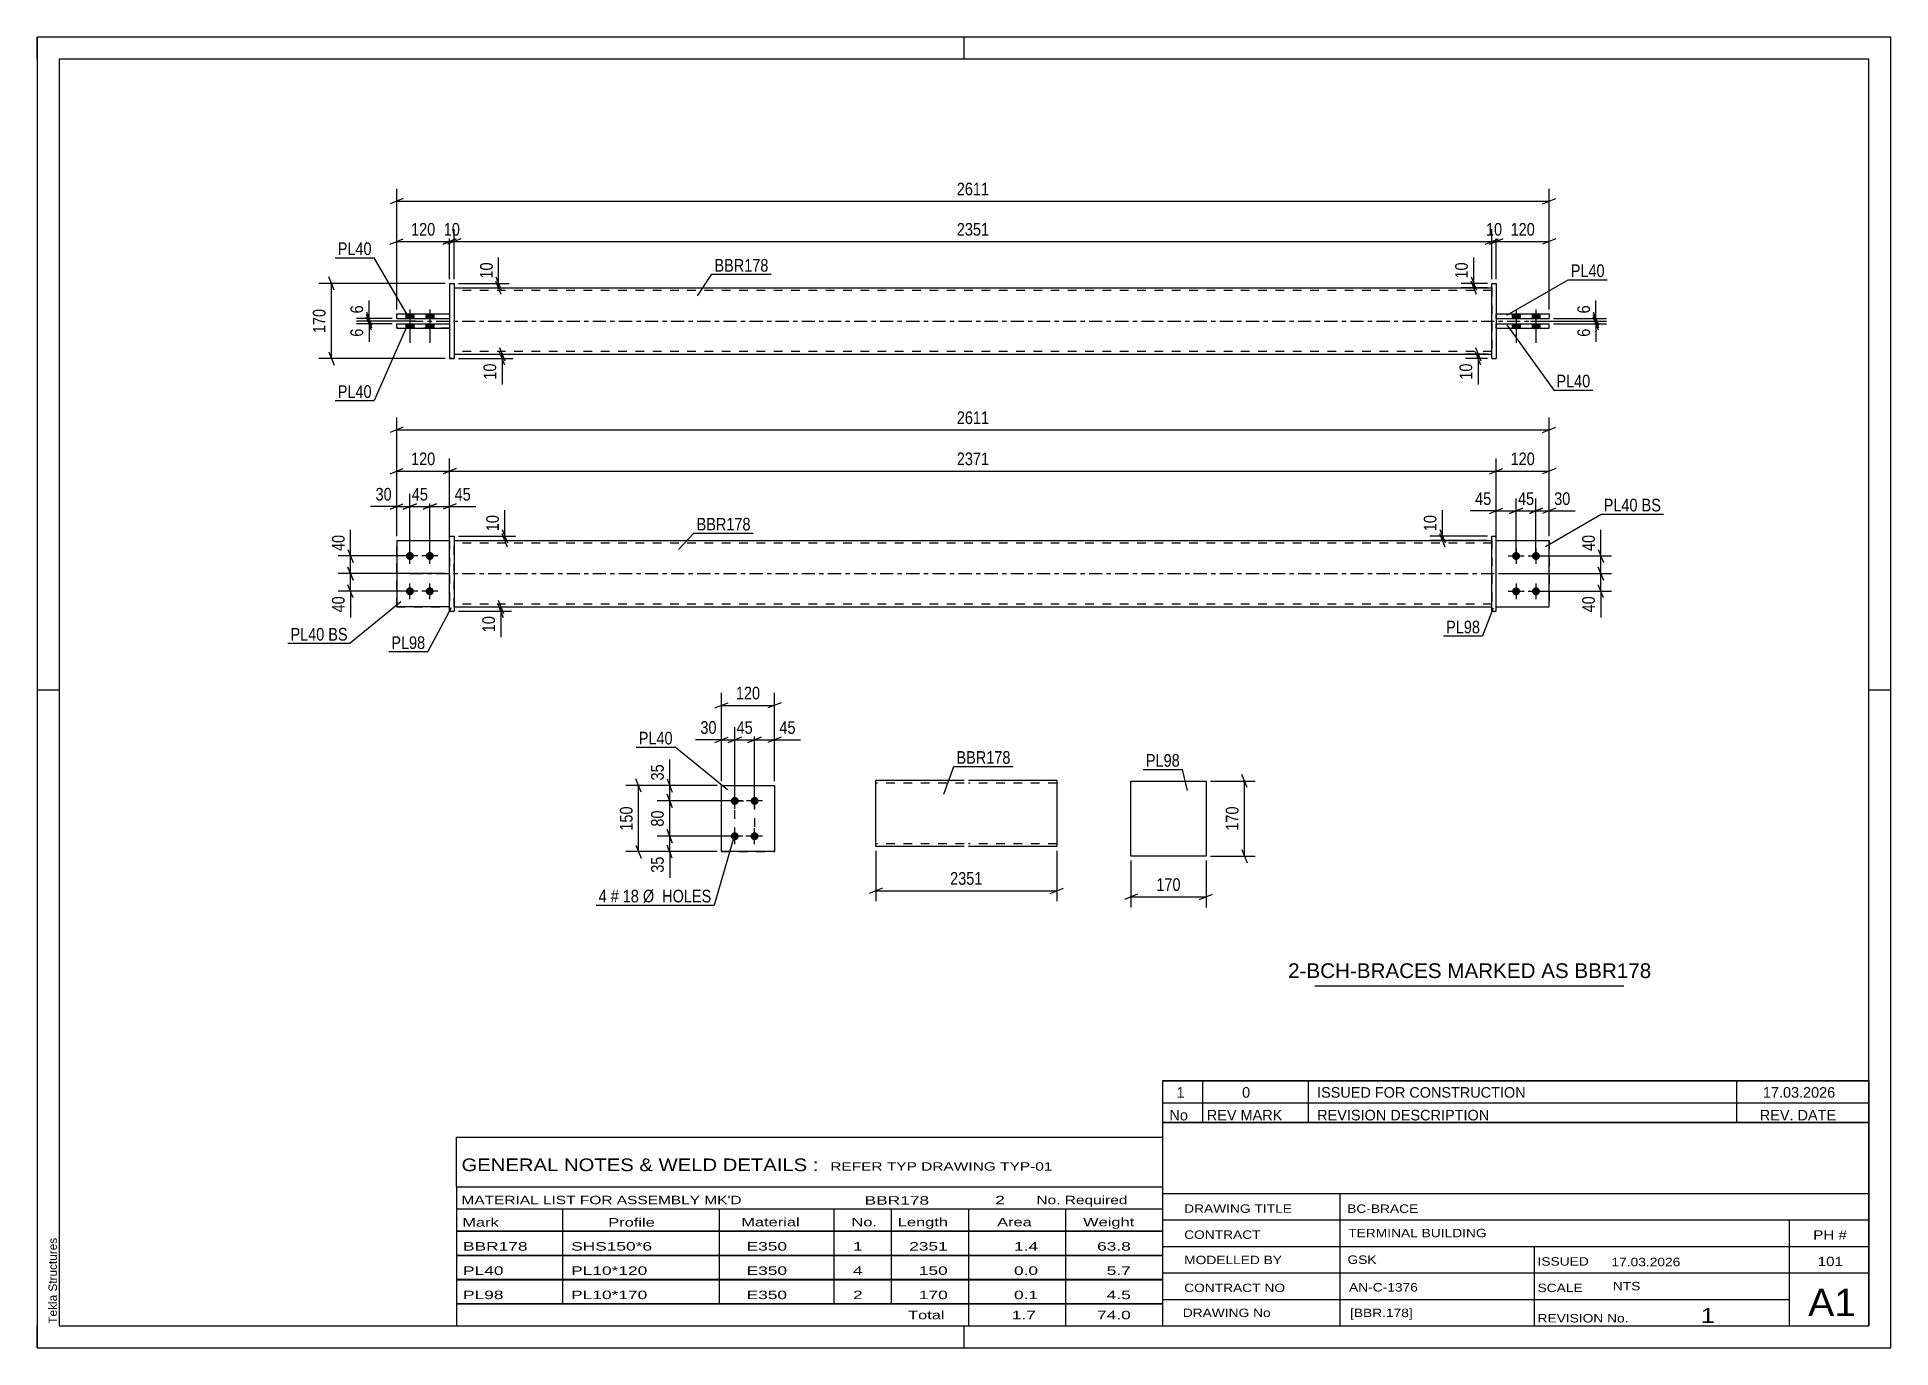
# Model space of a CAD drawing. Header units: millimetres. Extents: x 0 to 420, y 0 to 297.
import ezdxf

# ---------------------------------------------------------------- set-up
doc = ezdxf.new("R2010")
doc.units = ezdxf.units.MM
doc.linetypes.add('DXK_LINE_DOT2', pattern=[3.9198, 1.9599, -1.9599])
doc.linetypes.add('DXK_LINE_DOT3', pattern=[5.9187, 2.979, -0.9799, 0.9799, -0.9799])
doc.styles.add('Arial', font='ARIAL.TTF', dxfattribs={"height": 0.2})
doc.styles.add('Arial Narrow', font='ARIALN.TTF', dxfattribs={"height": 0.2})

# ---------------------------------------------------------------- blocks, each defined once
blk = doc.blocks.new('Unknown-580608428-1163')
at = {"color": 5, "linetype": 'Continuous'}
for p, q in [((420, 297), (0, 297)), ((0, 297), (0, 0)), ((0, 292), (0, 297)), ((210, 292), (210, 297)), ((420, 0), (420, 297)), ((415, 292), (5, 292)), ((5, 292), (5, 5)), ((415, 5), (415, 292)), ((5, 149), (0, 149)), ((420, 149), (415, 149)), ((0, 0), (0, 5)), ((5, 5), (415, 5)), ((210, 0), (210, 5)), ((0, 0), (420, 0))]:
    blk.add_line(p, q, dxfattribs=at)
at = {"color": 174, "linetype": 'Continuous', "style": 'Arial'}
blk.add_text('Tekla Structures', height=1.9102, rotation=90, dxfattribs=at).set_placement((4.5, 5.5))
blk = doc.blocks.new('Part-580608428-1769 - 1733')
at = {"color": 2, "linetype": 'Continuous'}
for p, q in [((81.47, 182.93), (93.47, 182.93)), ((81.47, 182.93), (81.47, 167.93)), ((93.47, 167.93), (81.47, 167.93)), ((81.47, 167.93), (81.47, 167.93))]:
    blk.add_line(p, q, dxfattribs=at)
at = {"color": 7, "linetype": 'DXK_LINE_DOT2'}
for p, q in [((81.47, 182.93), (93.47, 182.93)), ((93.47, 182.93), (93.47, 182.93)), ((93.47, 182.93), (93.47, 167.93)), ((81.47, 167.93), (93.47, 167.93))]:
    blk.add_line(p, q, dxfattribs=at)
blk = doc.blocks.new('Part-580608428-1739 - 1733')
at = {"color": 7, "linetype": 'DXK_LINE_DOT2'}
for p, q in [((330.59, 182.93), (342.59, 182.93)), ((330.59, 167.93), (330.59, 182.93)), ((330.59, 182.93), (342.59, 182.93)), ((342.59, 182.93), (342.59, 182.93)), ((342.59, 182.93), (342.59, 167.93)), ((330.59, 167.93), (330.59, 167.93)), ((330.59, 167.93), (342.59, 167.93)), ((330.59, 167.93), (342.59, 167.93))]:
    blk.add_line(p, q, dxfattribs=at)
blk = doc.blocks.new('Part-580608428-1744 - 1733')
at = {"color": 2, "linetype": 'Continuous'}
for p, q in [((330.59, 182.93), (342.59, 182.93)), ((342.59, 182.93), (342.59, 182.93)), ((342.59, 167.93), (342.59, 182.93)), ((330.59, 167.93), (342.59, 167.93))]:
    blk.add_line(p, q, dxfattribs=at)
at = {"color": 7, "linetype": 'DXK_LINE_DOT2'}
for p, q in [((330.59, 182.93), (342.59, 182.93)), ((330.59, 167.93), (330.59, 182.93)), ((342.59, 182.93), (342.59, 182.93)), ((330.59, 167.93), (330.59, 167.93)), ((330.59, 167.93), (342.59, 167.93))]:
    blk.add_line(p, q, dxfattribs=at)
blk = doc.blocks.new('Part-580608428-1759 - 1733')
at = {"color": 2, "linetype": 'Continuous'}
for p, q in [((93.47, 183.93), (94.47, 183.93)), ((93.47, 166.93), (93.47, 183.93)), ((94.47, 183.93), (94.47, 183.93)), ((94.47, 183.93), (94.47, 166.93)), ((93.47, 166.93), (94.47, 166.93))]:
    blk.add_line(p, q, dxfattribs=at)
at = {"color": 7, "linetype": 'DXK_LINE_DOT2'}
for p, q in [((93.47, 183.93), (94.47, 183.93)), ((93.47, 166.93), (94.47, 166.93))]:
    blk.add_line(p, q, dxfattribs=at)
blk = doc.blocks.new('Part-580608428-1764 - 1733')
at = {"color": 7, "linetype": 'DXK_LINE_DOT2'}
for p, q in [((81.47, 182.93), (93.47, 182.93)), ((81.47, 182.93), (93.47, 182.93)), ((81.47, 167.93), (81.47, 182.93)), ((93.47, 182.93), (93.47, 182.93)), ((93.47, 182.93), (93.47, 167.93)), ((81.47, 167.93), (93.47, 167.93)), ((93.47, 167.93), (81.47, 167.93)), ((81.47, 167.93), (81.47, 167.93))]:
    blk.add_line(p, q, dxfattribs=at)
blk = doc.blocks.new('Part-580608428-1774 - 1733')
at = {"color": 2, "linetype": 'Continuous'}
for p, q in [((329.59, 183.93), (330.59, 183.93)), ((329.59, 166.93), (329.59, 183.93)), ((330.59, 166.93), (330.59, 183.93)), ((329.59, 166.93), (329.59, 166.93)), ((329.59, 166.93), (330.59, 166.93))]:
    blk.add_line(p, q, dxfattribs=at)
at = {"color": 7, "linetype": 'DXK_LINE_DOT2'}
for p, q in [((329.59, 183.93), (330.59, 183.93)), ((329.59, 166.93), (330.59, 166.93))]:
    blk.add_line(p, q, dxfattribs=at)
blk = doc.blocks.new('Part-580608428-1779 - 1733')
at = {"color": 2, "linetype": 'Continuous'}
for p, q in [((94.47, 182.93), (329.59, 182.93)), ((94.47, 167.93), (329.59, 167.93))]:
    blk.add_line(p, q, dxfattribs=at)
at = {"color": 7, "linetype": 'DXK_LINE_DOT2'}
for p, q in [((94.47, 167.93), (94.47, 182.93)), ((329.59, 182.33), (94.47, 182.33)), ((329.59, 182.93), (329.59, 167.93)), ((329.59, 168.53), (94.47, 168.53))]:
    blk.add_line(p, q, dxfattribs=at)
at = {"color": 7, "linetype": 'DXK_LINE_DOT3'}
blk.add_line((84.47, 175.43), (339.59, 175.43), dxfattribs=at)
blk = doc.blocks.new('Bolt-580608428-1780 - 1733')
at = {"linetype": 'Continuous'}
for points in [[(335.09, 180.33), (335.27, 180.31), (335.45, 180.25), (335.61, 180.15), (335.75, 180.03), (335.86, 179.88), (335.94, 179.7), (335.98, 179.52), (335.98, 179.33), (335.94, 179.15), (335.86, 178.98), (335.75, 178.82), (335.61, 178.7), (335.45, 178.6), (335.27, 178.55), (335.09, 178.53), (334.9, 178.55), (334.72, 178.6), (334.56, 178.7), (334.42, 178.82), (334.31, 178.98), (334.23, 179.15), (334.19, 179.33), (334.19, 179.52), (334.23, 179.7), (334.31, 179.88), (334.42, 180.03), (334.56, 180.15), (334.72, 180.25), (334.9, 180.31)], [(339.59, 180.33), (339.77, 180.31), (339.95, 180.25), (340.11, 180.15), (340.25, 180.03), (340.36, 179.88), (340.44, 179.7), (340.48, 179.52), (340.48, 179.33), (340.44, 179.15), (340.36, 178.98), (340.25, 178.82), (340.11, 178.7), (339.95, 178.6), (339.77, 178.55), (339.59, 178.53), (339.4, 178.55), (339.22, 178.6), (339.06, 178.7), (338.92, 178.82), (338.81, 178.98), (338.73, 179.15), (338.69, 179.33), (338.69, 179.52), (338.73, 179.7), (338.81, 179.88), (338.92, 180.03), (339.06, 180.15), (339.22, 180.25), (339.4, 180.31)], [(335.09, 172.33), (335.27, 172.31), (335.45, 172.25), (335.61, 172.15), (335.75, 172.03), (335.86, 171.88), (335.94, 171.7), (335.98, 171.52), (335.98, 171.33), (335.94, 171.15), (335.86, 170.98), (335.75, 170.82), (335.61, 170.7), (335.45, 170.6), (335.27, 170.55), (335.09, 170.53), (334.9, 170.55), (334.72, 170.6), (334.56, 170.7), (334.42, 170.82), (334.31, 170.98), (334.23, 171.15), (334.19, 171.33), (334.19, 171.52), (334.23, 171.7), (334.31, 171.88), (334.42, 172.03), (334.56, 172.15), (334.72, 172.25), (334.9, 172.31)], [(339.59, 172.33), (339.77, 172.31), (339.95, 172.25), (340.11, 172.15), (340.25, 172.03), (340.36, 171.88), (340.44, 171.7), (340.48, 171.52), (340.48, 171.33), (340.44, 171.15), (340.36, 170.98), (340.25, 170.82), (340.11, 170.7), (339.95, 170.6), (339.77, 170.55), (339.59, 170.53), (339.4, 170.55), (339.22, 170.6), (339.06, 170.7), (338.92, 170.82), (338.81, 170.98), (338.73, 171.15), (338.69, 171.33), (338.69, 171.52), (338.73, 171.7), (338.81, 171.88), (338.92, 172.03), (339.06, 172.15), (339.22, 172.25), (339.4, 172.31)]]:
    blk.add_hatch(color=1, dxfattribs=at).paths.add_polyline_path(points)
at = {"color": 1, "linetype": 'Continuous'}
for p, q in [((335.09, 181.23), (335.09, 177.63)), ((339.59, 181.23), (339.59, 177.63)), ((333.29, 179.43), (336.89, 179.43)), ((337.79, 179.43), (341.39, 179.43)), ((335.09, 173.23), (335.09, 169.63)), ((339.59, 173.23), (339.59, 169.63)), ((333.29, 171.43), (336.89, 171.43)), ((337.79, 171.43), (341.39, 171.43))]:
    blk.add_line(p, q, dxfattribs=at)
blk = doc.blocks.new('Bolt-580608428-1781 - 1733')
at = {"linetype": 'Continuous'}
for points in [[(84.47, 180.33), (84.66, 180.31), (84.83, 180.25), (85, 180.15), (85.14, 180.03), (85.25, 179.88), (85.32, 179.7), (85.36, 179.52), (85.36, 179.33), (85.32, 179.15), (85.25, 178.98), (85.14, 178.82), (85, 178.7), (84.83, 178.6), (84.66, 178.55), (84.47, 178.53), (84.28, 178.55), (84.1, 178.6), (83.94, 178.7), (83.8, 178.82), (83.69, 178.98), (83.61, 179.15), (83.57, 179.33), (83.57, 179.52), (83.61, 179.7), (83.69, 179.88), (83.8, 180.03), (83.94, 180.15), (84.1, 180.25), (84.28, 180.31)], [(88.97, 180.33), (89.16, 180.31), (89.33, 180.25), (89.5, 180.15), (89.64, 180.03), (89.75, 179.88), (89.82, 179.7), (89.86, 179.52), (89.86, 179.33), (89.82, 179.15), (89.75, 178.98), (89.64, 178.82), (89.5, 178.7), (89.33, 178.6), (89.16, 178.55), (88.97, 178.53), (88.78, 178.55), (88.6, 178.6), (88.44, 178.7), (88.3, 178.82), (88.19, 178.98), (88.11, 179.15), (88.07, 179.33), (88.07, 179.52), (88.11, 179.7), (88.19, 179.88), (88.3, 180.03), (88.44, 180.15), (88.6, 180.25), (88.78, 180.31)], [(84.47, 172.33), (84.66, 172.31), (84.83, 172.25), (85, 172.15), (85.14, 172.03), (85.25, 171.88), (85.32, 171.7), (85.36, 171.52), (85.36, 171.33), (85.32, 171.15), (85.25, 170.98), (85.14, 170.82), (85, 170.7), (84.83, 170.6), (84.66, 170.55), (84.47, 170.53), (84.28, 170.55), (84.1, 170.6), (83.94, 170.7), (83.8, 170.82), (83.69, 170.98), (83.61, 171.15), (83.57, 171.33), (83.57, 171.52), (83.61, 171.7), (83.69, 171.88), (83.8, 172.03), (83.94, 172.15), (84.1, 172.25), (84.28, 172.31)], [(88.97, 172.33), (89.16, 172.31), (89.33, 172.25), (89.5, 172.15), (89.64, 172.03), (89.75, 171.88), (89.82, 171.7), (89.86, 171.52), (89.86, 171.33), (89.82, 171.15), (89.75, 170.98), (89.64, 170.82), (89.5, 170.7), (89.33, 170.6), (89.16, 170.55), (88.97, 170.53), (88.78, 170.55), (88.6, 170.6), (88.44, 170.7), (88.3, 170.82), (88.19, 170.98), (88.11, 171.15), (88.07, 171.33), (88.07, 171.52), (88.11, 171.7), (88.19, 171.88), (88.3, 172.03), (88.44, 172.15), (88.6, 172.25), (88.78, 172.31)]]:
    blk.add_hatch(color=1, dxfattribs=at).paths.add_polyline_path(points)
at = {"color": 1, "linetype": 'Continuous'}
for p, q in [((84.47, 177.63), (84.47, 181.23)), ((88.97, 177.63), (88.97, 181.23)), ((86.27, 179.43), (82.67, 179.43)), ((90.77, 179.43), (87.17, 179.43)), ((84.47, 169.63), (84.47, 173.23)), ((88.97, 169.63), (88.97, 173.23)), ((86.27, 171.43), (82.67, 171.43)), ((90.77, 171.43), (87.17, 171.43))]:
    blk.add_line(p, q, dxfattribs=at)
blk = doc.blocks.new('Bolt-580608428-1399 - 1390')
at = {"linetype": 'Continuous'}
for points in [[(335.99, 234.26), (334.19, 234.26), (334.19, 233.26), (335.99, 233.26)], [(335.99, 234.26), (334.19, 234.26), (334.19, 233.26), (335.99, 233.26)], [(335.99, 232.06), (334.19, 232.06), (334.19, 231.06), (335.99, 231.06)], [(335.99, 232.06), (334.19, 232.06), (334.19, 231.06), (335.99, 231.06)], [(340.49, 234.26), (338.69, 234.26), (338.69, 233.26), (340.49, 233.26)], [(340.49, 234.26), (338.69, 234.26), (338.69, 233.26), (340.49, 233.26)], [(340.49, 232.06), (338.69, 232.06), (338.69, 231.06), (340.49, 231.06)], [(340.49, 232.06), (338.69, 232.06), (338.69, 231.06), (340.49, 231.06)]]:
    blk.add_hatch(color=1, dxfattribs=at).paths.add_polyline_path(points)
at = {"color": 1, "linetype": 'Continuous'}
for p, q in [((335.09, 235.26), (335.09, 227.76)), ((335.09, 235.26), (335.09, 227.76)), ((339.59, 235.26), (339.59, 227.76)), ((339.59, 235.26), (339.59, 227.76)), ((334.19, 234.26), (334.19, 233.26)), ((334.19, 234.26), (334.19, 233.26)), ((334.19, 232.06), (334.19, 231.06)), ((334.19, 232.06), (334.19, 231.06)), ((335.99, 234.26), (335.99, 233.26)), ((335.99, 234.26), (335.99, 233.26)), ((335.99, 232.06), (335.99, 231.06)), ((335.99, 232.06), (335.99, 231.06)), ((338.69, 234.26), (338.69, 233.26)), ((338.69, 234.26), (338.69, 233.26)), ((338.69, 232.06), (338.69, 231.06)), ((338.69, 232.06), (338.69, 231.06)), ((340.49, 234.26), (340.49, 233.26)), ((340.49, 234.26), (340.49, 233.26)), ((340.49, 232.06), (340.49, 231.06)), ((340.49, 232.06), (340.49, 231.06))]:
    blk.add_line(p, q, dxfattribs=at)
blk = doc.blocks.new('Bolt-580608428-1398 - 1390')
at = {"linetype": 'Continuous'}
for points in [[(83.57, 233.26), (85.37, 233.26), (85.37, 234.26), (83.57, 234.26)], [(83.57, 233.26), (85.37, 233.26), (85.37, 234.26), (83.57, 234.26)], [(83.57, 231.06), (85.37, 231.06), (85.37, 232.06), (83.57, 232.06)], [(83.57, 231.06), (85.37, 231.06), (85.37, 232.06), (83.57, 232.06)], [(88.07, 233.26), (89.87, 233.26), (89.87, 234.26), (88.07, 234.26)], [(88.07, 233.26), (89.87, 233.26), (89.87, 234.26), (88.07, 234.26)], [(88.07, 231.06), (89.87, 231.06), (89.87, 232.06), (88.07, 232.06)], [(88.07, 231.06), (89.87, 231.06), (89.87, 232.06), (88.07, 232.06)]]:
    blk.add_hatch(color=1, dxfattribs=at).paths.add_polyline_path(points)
at = {"color": 1, "linetype": 'Continuous'}
for p, q in [((84.47, 235.26), (84.47, 227.76)), ((84.47, 235.26), (84.47, 227.76)), ((88.97, 235.26), (88.97, 227.76)), ((88.97, 235.26), (88.97, 227.76)), ((83.57, 234.26), (83.57, 233.26)), ((83.57, 234.26), (83.57, 233.26)), ((83.57, 232.06), (83.57, 231.06)), ((83.57, 232.06), (83.57, 231.06)), ((85.37, 234.26), (85.37, 233.26)), ((85.37, 234.26), (85.37, 233.26)), ((85.37, 232.06), (85.37, 231.06)), ((85.37, 232.06), (85.37, 231.06)), ((88.07, 234.26), (88.07, 233.26)), ((88.07, 234.26), (88.07, 233.26)), ((88.07, 232.06), (88.07, 231.06)), ((88.07, 232.06), (88.07, 231.06)), ((89.87, 234.26), (89.87, 233.26)), ((89.87, 234.26), (89.87, 233.26)), ((89.87, 232.06), (89.87, 231.06)), ((89.87, 232.06), (89.87, 231.06))]:
    blk.add_line(p, q, dxfattribs=at)
blk = doc.blocks.new('Part-580608428-1441 - 1390')
at = {"color": 2, "linetype": 'Continuous'}
for p, q in [((81.47, 232.06), (93.47, 232.06)), ((81.47, 231.06), (81.47, 232.06)), ((81.47, 231.06), (93.47, 231.06)), ((81.47, 231.06), (81.47, 231.06))]:
    blk.add_line(p, q, dxfattribs=at)
at = {"color": 7, "linetype": 'DXK_LINE_DOT2'}
for p, q in [((81.47, 232.06), (93.47, 232.06)), ((93.47, 231.06), (81.47, 231.06)), ((93.47, 232.06), (93.47, 231.06))]:
    blk.add_line(p, q, dxfattribs=at)
blk = doc.blocks.new('Part-580608428-1425 - 1390')
at = {"color": 2, "linetype": 'Continuous'}
for p, q in [((94.47, 240.16), (329.59, 240.16)), ((94.47, 225.16), (329.59, 225.16))]:
    blk.add_line(p, q, dxfattribs=at)
at = {"color": 7, "linetype": 'DXK_LINE_DOT2'}
for p, q in [((94.47, 240.16), (94.47, 225.16)), ((329.59, 239.56), (94.47, 239.56)), ((329.59, 240.16), (329.59, 225.16)), ((329.59, 225.76), (94.47, 225.76))]:
    blk.add_line(p, q, dxfattribs=at)
at = {"color": 7, "linetype": 'DXK_LINE_DOT3'}
blk.add_line((84.47, 232.66), (339.59, 232.66), dxfattribs=at)
blk = doc.blocks.new('Part-580608428-1426 - 1390')
at = {"color": 2, "linetype": 'Continuous'}
for p, q in [((329.59, 241.16), (329.59, 241.16)), ((329.59, 224.16), (329.59, 241.16)), ((329.59, 241.16), (330.59, 241.16)), ((330.59, 241.16), (330.59, 241.16)), ((330.59, 241.16), (330.59, 224.16)), ((329.59, 224.16), (330.59, 224.16)), ((329.59, 224.16), (329.59, 224.16)), ((330.59, 224.16), (330.59, 224.16))]:
    blk.add_line(p, q, dxfattribs=at)
at = {"color": 7, "linetype": 'DXK_LINE_DOT2'}
for p, q in [((329.59, 241.16), (329.59, 241.16)), ((329.59, 241.16), (330.59, 241.16)), ((329.59, 224.16), (330.59, 224.16))]:
    blk.add_line(p, q, dxfattribs=at)
blk = doc.blocks.new('Part-580608428-1446 - 1390')
at = {"color": 2, "linetype": 'Continuous'}
for p, q in [((81.47, 234.26), (93.47, 234.26)), ((81.47, 233.26), (81.47, 234.26)), ((81.47, 233.26), (93.47, 233.26)), ((81.47, 233.26), (81.47, 233.26))]:
    blk.add_line(p, q, dxfattribs=at)
at = {"color": 7, "linetype": 'DXK_LINE_DOT2'}
for p, q in [((81.47, 234.26), (93.47, 234.26)), ((81.47, 234.26), (81.47, 234.26)), ((81.47, 233.26), (93.47, 233.26)), ((93.47, 234.26), (93.47, 233.26))]:
    blk.add_line(p, q, dxfattribs=at)
blk = doc.blocks.new('Part-580608428-1447 - 1390')
at = {"color": 2, "linetype": 'Continuous'}
for p, q in [((93.47, 241.16), (94.47, 241.16)), ((93.47, 241.16), (93.47, 224.16)), ((94.47, 241.16), (94.47, 241.16)), ((94.47, 241.16), (94.47, 224.16)), ((94.47, 224.16), (93.47, 224.16)), ((93.47, 224.16), (93.47, 224.16))]:
    blk.add_line(p, q, dxfattribs=at)
at = {"color": 7, "linetype": 'DXK_LINE_DOT2'}
for p, q in [((93.47, 241.16), (94.47, 241.16)), ((94.47, 241.16), (94.47, 241.16)), ((93.47, 224.16), (94.47, 224.16))]:
    blk.add_line(p, q, dxfattribs=at)
blk = doc.blocks.new('Part-580608428-1452 - 1390')
at = {"color": 2, "linetype": 'Continuous'}
for p, q in [((330.59, 234.26), (342.59, 234.26)), ((330.59, 233.26), (342.59, 233.26)), ((342.59, 234.26), (342.59, 233.26))]:
    blk.add_line(p, q, dxfattribs=at)
at = {"color": 7, "linetype": 'DXK_LINE_DOT2'}
for p, q in [((330.59, 233.26), (330.59, 234.26)), ((330.59, 234.26), (342.59, 234.26)), ((330.59, 233.26), (342.59, 233.26)), ((342.59, 234.26), (342.59, 234.26))]:
    blk.add_line(p, q, dxfattribs=at)
blk = doc.blocks.new('Part-580608428-1457 - 1390')
at = {"color": 2, "linetype": 'Continuous'}
for p, q in [((330.59, 232.06), (342.59, 232.06)), ((330.59, 231.06), (342.59, 231.06)), ((342.59, 231.06), (342.59, 232.06))]:
    blk.add_line(p, q, dxfattribs=at)
at = {"color": 7, "linetype": 'DXK_LINE_DOT2'}
for p, q in [((330.59, 231.06), (330.59, 232.06)), ((330.59, 232.06), (342.59, 232.06)), ((330.59, 231.06), (342.59, 231.06))]:
    blk.add_line(p, q, dxfattribs=at)
blk = doc.blocks.new('Part-580608428-2112 - 2105')
at = {"color": 2, "linetype": 'Continuous'}
for p, q in [((155.06, 127.44), (167.06, 127.44)), ((155.06, 112.44), (155.06, 127.44)), ((167.06, 127.44), (167.06, 127.44)), ((167.06, 127.44), (167.06, 112.44)), ((167.06, 112.44), (155.06, 112.44)), ((155.06, 112.44), (155.06, 112.44))]:
    blk.add_line(p, q, dxfattribs=at)
at = {"color": 7, "linetype": 'DXK_LINE_DOT2'}
for p, q in [((155.06, 127.44), (167.06, 127.44)), ((155.06, 112.44), (167.06, 112.44)), ((155.06, 112.44), (155.06, 112.44))]:
    blk.add_line(p, q, dxfattribs=at)
blk = doc.blocks.new('Bolt-580608428-2145 - 2105')
at = {"linetype": 'Continuous'}
for points in [[(158.06, 123.04), (157.87, 123.06), (157.69, 123.12), (157.53, 123.21), (157.39, 123.34), (157.28, 123.49), (157.2, 123.66), (157.16, 123.85), (157.16, 124.04), (157.2, 124.22), (157.28, 124.39), (157.39, 124.54), (157.53, 124.67), (157.69, 124.76), (157.87, 124.82), (158.06, 124.84), (158.25, 124.82), (158.43, 124.76), (158.59, 124.67), (158.73, 124.54), (158.84, 124.39), (158.92, 124.22), (158.95, 124.04), (158.95, 123.85), (158.92, 123.66), (158.84, 123.49), (158.73, 123.34), (158.59, 123.21), (158.43, 123.12), (158.25, 123.06)], [(162.56, 123.04), (162.37, 123.06), (162.19, 123.12), (162.03, 123.21), (161.89, 123.34), (161.78, 123.49), (161.7, 123.66), (161.66, 123.85), (161.66, 124.04), (161.7, 124.22), (161.78, 124.39), (161.89, 124.54), (162.03, 124.67), (162.19, 124.76), (162.37, 124.82), (162.56, 124.84), (162.75, 124.82), (162.93, 124.76), (163.09, 124.67), (163.23, 124.54), (163.34, 124.39), (163.42, 124.22), (163.45, 124.04), (163.45, 123.85), (163.42, 123.66), (163.34, 123.49), (163.23, 123.34), (163.09, 123.21), (162.93, 123.12), (162.75, 123.06)], [(158.06, 115.04), (157.87, 115.06), (157.69, 115.12), (157.53, 115.21), (157.39, 115.34), (157.28, 115.49), (157.2, 115.66), (157.16, 115.85), (157.16, 116.04), (157.2, 116.22), (157.28, 116.39), (157.39, 116.54), (157.53, 116.67), (157.69, 116.76), (157.87, 116.82), (158.06, 116.84), (158.25, 116.82), (158.43, 116.76), (158.59, 116.67), (158.73, 116.54), (158.84, 116.39), (158.92, 116.22), (158.95, 116.04), (158.95, 115.85), (158.92, 115.66), (158.84, 115.49), (158.73, 115.34), (158.59, 115.21), (158.43, 115.12), (158.25, 115.06)], [(162.56, 115.04), (162.37, 115.06), (162.19, 115.12), (162.03, 115.21), (161.89, 115.34), (161.78, 115.49), (161.7, 115.66), (161.66, 115.85), (161.66, 116.04), (161.7, 116.22), (161.78, 116.39), (161.89, 116.54), (162.03, 116.67), (162.19, 116.76), (162.37, 116.82), (162.56, 116.84), (162.75, 116.82), (162.93, 116.76), (163.09, 116.67), (163.23, 116.54), (163.34, 116.39), (163.42, 116.22), (163.45, 116.04), (163.45, 115.85), (163.42, 115.66), (163.34, 115.49), (163.23, 115.34), (163.09, 115.21), (162.93, 115.12), (162.75, 115.06)]]:
    blk.add_hatch(color=1, dxfattribs=at).paths.add_polyline_path(points)
at = {"color": 1, "linetype": 'Continuous'}
for p, q in [((159.86, 123.94), (156.26, 123.94)), ((158.06, 122.14), (158.06, 125.74)), ((164.36, 123.94), (160.76, 123.94)), ((162.56, 122.14), (162.56, 125.74)), ((158.06, 114.14), (158.06, 117.74)), ((162.56, 114.14), (162.56, 117.74)), ((159.86, 115.94), (156.26, 115.94)), ((164.36, 115.94), (160.76, 115.94))]:
    blk.add_line(p, q, dxfattribs=at)
blk = doc.blocks.new('Part-580608428-2275 - 2269')
at = {"color": 2, "linetype": 'Continuous'}
for p, q in [((247.83, 111.44), (247.83, 128.44)), ((247.83, 128.44), (264.83, 128.44)), ((264.83, 128.44), (264.83, 111.44)), ((264.83, 111.44), (247.83, 111.44))]:
    blk.add_line(p, q, dxfattribs=at)
blk = doc.blocks.new('Part-580608428-2301 - 2294')
at = {"color": 2, "linetype": 'Continuous'}
for p, q in [((210.02, 128.59), (190.02, 128.59)), ((190.02, 113.68), (190.02, 128.59)), ((231.02, 128.59), (211.02, 128.59)), ((231.02, 128.59), (231.02, 128.5)), ((231.02, 128.5), (231.02, 127.39)), ((231.02, 127.39), (231.02, 113.59)), ((190.02, 113.59), (190.02, 113.68)), ((210.02, 113.59), (190.02, 113.59)), ((231.02, 113.59), (211.02, 113.59))]:
    blk.add_line(p, q, dxfattribs=at)
at = {"color": 7, "linetype": 'DXK_LINE_DOT2'}
for p, q in [((210.02, 127.99), (190.02, 127.99)), ((231.02, 127.99), (211.02, 127.99)), ((231.02, 128.24), (231.02, 127.39)), ((190.02, 114.19), (190.02, 114.23)), ((210.02, 114.19), (190.02, 114.19)), ((190.02, 113.59), (190.02, 113.59)), ((231.02, 114.19), (211.02, 114.19)), ((231.02, 114.23), (231.02, 114.33)), ((231.02, 114.19), (231.02, 114.23)), ((231.02, 114.19), (231.02, 114.23))]:
    blk.add_line(p, q, dxfattribs=at)
blk = doc.blocks.new('Rectangle-580608428-2255 - 2105')
at = {"color": 1, "linetype": 'DXK_LINE_DOT2'}
blk.add_lwpolyline([(158.06, 123.94), (162.56, 123.94), (162.56, 115.94), (158.06, 115.94), (158.06, 123.94)], close=True, dxfattribs=at)
blk = doc.blocks.new('StraightDimension-580608428-1955 - 1733')
at = {"color": 7, "linetype": 'Continuous'}
for p, q in [((70.43, 180.93), (71.63, 177.93)), ((83.47, 179.43), (68.18, 179.43)), ((71.63, 173.93), (70.43, 176.93)), ((71.03, 175.43), (71.03, 179.43)), ((92.47, 175.43), (68.18, 175.43))]:
    blk.add_line(p, q, dxfattribs=at)
at = {"color": 0}
blk.add_wipeout([(70.28, 184.81), (66.08, 184.81), (66.08, 179.95), (70.28, 179.95)], dxfattribs=at)
at = {"color": 7, "linetype": 'Continuous'}
blk.add_line((71.03, 179.43), (71.03, 185.33), dxfattribs=at)
blk.add_line((71.03, 179.43), (71.03, 185.33), dxfattribs=at)
at = {"color": 3, "style": 'Arial Narrow'}
blk.add_text('40', height=2.863, rotation=90.0002, dxfattribs=at).set_placement((69.68, 180.55))
blk = doc.blocks.new('StraightDimension-580608428-1827 - 1733')
at = {"color": 7, "linetype": 'Continuous'}
for p, q in [((333.59, 189.04), (336.59, 190.24)), ((335.09, 180.43), (335.09, 192.49)), ((335.09, 189.64), (339.59, 189.64)), ((341.09, 190.24), (338.09, 189.04)), ((339.59, 180.43), (339.59, 192.49))]:
    blk.add_line(p, q, dxfattribs=at)
at = {"color": 0}
blk.add_wipeout([(339.76, 190.39), (339.76, 194.59), (334.91, 194.59), (334.91, 190.39)], dxfattribs=at)
at = {"color": 3, "style": 'Arial Narrow'}
blk.add_text('45', height=2.863, dxfattribs=at).set_placement((335.51, 190.99))
blk = doc.blocks.new('StraightDimension-580608428-1784 - 1733')
at = {"color": 7, "linetype": 'Continuous'}
for p, q in [((104.49, 169.43), (105.69, 166.43)), ((105.69, 165.43), (104.49, 168.43)), ((95.47, 167.93), (107.49, 167.93)), ((95.47, 166.93), (107.49, 166.93)), ((105.09, 166.93), (105.09, 167.93))]:
    blk.add_line(p, q, dxfattribs=at)
at = {"color": 0}
blk.add_wipeout([(104.34, 166.4), (100.14, 166.4), (100.14, 161.55), (104.34, 161.55)], dxfattribs=at)
at = {"color": 7, "linetype": 'Continuous'}
blk.add_line((105.09, 166.93), (105.09, 161.02), dxfattribs=at)
blk.add_line((105.09, 166.93), (105.09, 161.02), dxfattribs=at)
at = {"color": 3, "style": 'Arial Narrow'}
blk.add_text('10', height=2.863, rotation=90.0002, dxfattribs=at).set_placement((103.74, 162.15))
blk = doc.blocks.new('StraightDimension-580608428-1857 - 1733')
at = {"color": 7, "linetype": 'Continuous'}
for p, q in [((81.47, 183.93), (81.47, 210.83)), ((342.59, 183.93), (342.59, 210.83)), ((82.97, 208.58), (79.97, 207.38)), ((81.47, 207.98), (342.59, 207.98)), ((341.09, 207.38), (344.09, 208.58))]:
    blk.add_line(p, q, dxfattribs=at)
at = {"color": 0}
blk.add_wipeout([(216.28, 208.73), (216.28, 212.93), (207.77, 212.93), (207.77, 208.73)], dxfattribs=at)
at = {"color": 3, "style": 'Arial Narrow'}
blk.add_text('2611', height=2.863, dxfattribs=at).set_placement((208.37, 209.33))
blk = doc.blocks.new('StraightDimension-580608428-1793 - 1733')
at = {"color": 7, "linetype": 'Continuous'}
for p, q in [((105.37, 185.43), (106.57, 182.43)), ((95.47, 183.93), (108.37, 183.93)), ((95.47, 182.93), (108.37, 182.93)), ((106.57, 181.43), (105.37, 184.43)), ((105.97, 182.93), (105.97, 183.93))]:
    blk.add_line(p, q, dxfattribs=at)
at = {"color": 0}
blk.add_wipeout([(105.22, 189.31), (101.02, 189.31), (101.02, 184.45), (105.22, 184.45)], dxfattribs=at)
at = {"color": 7, "linetype": 'Continuous'}
blk.add_line((105.97, 183.93), (105.97, 189.83), dxfattribs=at)
blk.add_line((105.97, 183.93), (105.97, 189.83), dxfattribs=at)
at = {"color": 3, "style": 'Arial Narrow'}
blk.add_text('10', height=2.863, rotation=90.0002, dxfattribs=at).set_placement((104.62, 185.05))
blk = doc.blocks.new('StraightDimension-580608428-1930 - 1733')
at = {"color": 7, "linetype": 'Continuous'}
for p, q in [((79.97, 198.06), (82.97, 199.26)), ((81.47, 183.93), (81.47, 201.51)), ((81.47, 198.66), (93.47, 198.66)), ((94.97, 199.26), (91.97, 198.06)), ((93.47, 176.43), (93.47, 201.51))]:
    blk.add_line(p, q, dxfattribs=at)
at = {"color": 0}
blk.add_wipeout([(90.81, 199.41), (90.81, 203.61), (84.13, 203.61), (84.13, 199.41)], dxfattribs=at)
at = {"color": 3, "style": 'Arial Narrow'}
blk.add_text('120', height=2.863, dxfattribs=at).set_placement((84.73, 200.01))
blk = doc.blocks.new('StraightDimension-580608428-1802 - 1733')
at = {"color": 7, "linetype": 'Continuous'}
for p, q in [((317.79, 185.43), (318.99, 182.43)), ((328.59, 183.93), (315.54, 183.93)), ((328.59, 182.93), (315.54, 182.93)), ((318.99, 181.43), (317.79, 184.43)), ((318.39, 182.93), (318.39, 183.93))]:
    blk.add_line(p, q, dxfattribs=at)
at = {"color": 0}
blk.add_wipeout([(317.64, 189.31), (313.44, 189.31), (313.44, 184.45), (317.64, 184.45)], dxfattribs=at)
at = {"color": 7, "linetype": 'Continuous'}
blk.add_line((318.39, 183.93), (318.39, 189.83), dxfattribs=at)
blk.add_line((318.39, 183.93), (318.39, 189.83), dxfattribs=at)
at = {"color": 3, "style": 'Arial Narrow'}
blk.add_text('10', height=2.863, rotation=90.0002, dxfattribs=at).set_placement((317.04, 185.05))
blk = doc.blocks.new('StraightDimension-580608428-1811 - 1733')
at = {"color": 7, "linetype": 'Continuous'}
for p, q in [((329.09, 189.04), (332.09, 190.24)), ((330.59, 183.93), (330.59, 192.49)), ((330.59, 189.64), (335.09, 189.64)), ((336.59, 190.24), (333.59, 189.04)), ((335.09, 180.43), (335.09, 192.49))]:
    blk.add_line(p, q, dxfattribs=at)
at = {"color": 0}
blk.add_wipeout([(330.06, 190.39), (330.06, 194.59), (325.2, 194.59), (325.2, 190.39)], dxfattribs=at)
at = {"color": 7, "linetype": 'Continuous'}
blk.add_line((330.59, 189.64), (324.68, 189.64), dxfattribs=at)
blk.add_line((330.59, 189.64), (324.68, 189.64), dxfattribs=at)
at = {"color": 3, "style": 'Arial Narrow'}
blk.add_text('45', height=2.863, dxfattribs=at).set_placement((325.8, 190.99))
blk = doc.blocks.new('StraightDimension-580608428-1840 - 1733')
at = {"color": 7, "linetype": 'Continuous'}
for p, q in [((338.09, 189.04), (341.09, 190.24)), ((339.59, 180.43), (339.59, 192.49)), ((339.59, 189.64), (342.59, 189.64)), ((344.09, 190.24), (341.09, 189.04)), ((342.59, 183.93), (342.59, 192.49))]:
    blk.add_line(p, q, dxfattribs=at)
at = {"color": 0}
blk.add_wipeout([(347.97, 190.39), (347.97, 194.59), (343.11, 194.59), (343.11, 190.39)], dxfattribs=at)
at = {"color": 7, "linetype": 'Continuous'}
blk.add_line((342.59, 189.64), (348.49, 189.64), dxfattribs=at)
blk.add_line((342.59, 189.64), (348.49, 189.64), dxfattribs=at)
at = {"color": 3, "style": 'Arial Narrow'}
blk.add_text('30', height=2.863, dxfattribs=at).set_placement((343.71, 190.99))
blk = doc.blocks.new('StraightDimension-580608428-1877 - 1733')
at = {"color": 7, "linetype": 'Continuous'}
for p, q in [((353.67, 176.93), (354.87, 173.93)), ((331.59, 175.43), (356.67, 175.43)), ((354.87, 169.93), (353.67, 172.93)), ((354.27, 171.43), (354.27, 175.43)), ((340.59, 171.43), (356.67, 171.43))]:
    blk.add_line(p, q, dxfattribs=at)
at = {"color": 0}
blk.add_wipeout([(353.52, 170.9), (349.32, 170.9), (349.32, 166.05), (353.52, 166.05)], dxfattribs=at)
at = {"color": 7, "linetype": 'Continuous'}
blk.add_line((354.27, 171.43), (354.27, 165.52), dxfattribs=at)
blk.add_line((354.27, 171.43), (354.27, 165.52), dxfattribs=at)
at = {"color": 3, "style": 'Arial Narrow'}
blk.add_text('40', height=2.863, rotation=90.0002, dxfattribs=at).set_placement((352.92, 166.65))
blk = doc.blocks.new('StraightDimension-580608428-1886 - 1733')
at = {"color": 7, "linetype": 'Continuous'}
for p, q in [((353.67, 180.93), (354.87, 177.93)), ((340.59, 179.43), (356.67, 179.43)), ((354.87, 173.93), (353.67, 176.93)), ((354.27, 175.43), (354.27, 179.43)), ((331.59, 175.43), (356.67, 175.43))]:
    blk.add_line(p, q, dxfattribs=at)
at = {"color": 0}
blk.add_wipeout([(353.52, 184.81), (349.32, 184.81), (349.32, 179.95), (353.52, 179.95)], dxfattribs=at)
at = {"color": 7, "linetype": 'Continuous'}
blk.add_line((354.27, 179.43), (354.27, 185.33), dxfattribs=at)
blk.add_line((354.27, 179.43), (354.27, 185.33), dxfattribs=at)
at = {"color": 3, "style": 'Arial Narrow'}
blk.add_text('40', height=2.863, rotation=90.0002, dxfattribs=at).set_placement((352.92, 180.55))
blk = doc.blocks.new('StraightDimension-580608428-1896 - 1733')
at = {"color": 7, "linetype": 'Continuous'}
for p, q in [((329.09, 198.06), (332.09, 199.26)), ((330.59, 183.93), (330.59, 201.51)), ((330.59, 198.66), (342.59, 198.66)), ((344.09, 199.26), (341.09, 198.06)), ((342.59, 183.93), (342.59, 201.51))]:
    blk.add_line(p, q, dxfattribs=at)
at = {"color": 0}
blk.add_wipeout([(339.93, 199.41), (339.93, 203.61), (333.24, 203.61), (333.24, 199.41)], dxfattribs=at)
at = {"color": 3, "style": 'Arial Narrow'}
blk.add_text('120', height=2.863, dxfattribs=at).set_placement((333.84, 200.01))
blk = doc.blocks.new('StraightDimension-580608428-1915 - 1733')
at = {"color": 7, "linetype": 'Continuous'}
for p, q in [((94.97, 199.26), (91.97, 198.06)), ((93.47, 176.43), (93.47, 201.51)), ((93.47, 198.66), (330.59, 198.66)), ((329.09, 198.06), (332.09, 199.26)), ((330.59, 183.93), (330.59, 201.51))]:
    blk.add_line(p, q, dxfattribs=at)
at = {"color": 0}
blk.add_wipeout([(216.28, 199.41), (216.28, 203.61), (207.77, 203.61), (207.77, 199.41)], dxfattribs=at)
at = {"color": 3, "style": 'Arial Narrow'}
blk.add_text('2371', height=2.863, dxfattribs=at).set_placement((208.37, 200.01))
blk = doc.blocks.new('StraightDimension-580608428-1946 - 1733')
at = {"color": 7, "linetype": 'Continuous'}
for p, q in [((70.43, 176.93), (71.63, 173.93)), ((92.47, 175.43), (68.18, 175.43)), ((71.63, 169.93), (70.43, 172.93)), ((71.03, 171.43), (71.03, 175.43)), ((83.47, 171.43), (68.18, 171.43))]:
    blk.add_line(p, q, dxfattribs=at)
at = {"color": 0}
blk.add_wipeout([(70.28, 170.9), (66.08, 170.9), (66.08, 166.05), (70.28, 166.05)], dxfattribs=at)
at = {"color": 7, "linetype": 'Continuous'}
blk.add_line((71.03, 171.43), (71.03, 165.52), dxfattribs=at)
blk.add_line((71.03, 171.43), (71.03, 165.52), dxfattribs=at)
at = {"color": 3, "style": 'Arial Narrow'}
blk.add_text('40', height=2.863, rotation=90.0002, dxfattribs=at).set_placement((69.68, 166.65))
blk = doc.blocks.new('StraightDimension-580608428-1965 - 1733')
at = {"color": 7, "linetype": 'Continuous'}
for p, q in [((88.97, 180.43), (88.97, 193.48)), ((93.47, 183.93), (93.47, 193.48)), ((87.47, 190.03), (90.47, 191.23)), ((88.97, 190.63), (93.47, 190.63)), ((94.97, 191.23), (91.97, 190.03))]:
    blk.add_line(p, q, dxfattribs=at)
at = {"color": 0}
blk.add_wipeout([(98.85, 191.38), (98.85, 195.58), (93.99, 195.58), (93.99, 191.38)], dxfattribs=at)
at = {"color": 7, "linetype": 'Continuous'}
blk.add_line((93.47, 190.63), (99.37, 190.63), dxfattribs=at)
blk.add_line((93.47, 190.63), (99.37, 190.63), dxfattribs=at)
at = {"color": 3, "style": 'Arial Narrow'}
blk.add_text('45', height=2.863, dxfattribs=at).set_placement((94.59, 191.98))
blk = doc.blocks.new('StraightDimension-580608428-1982 - 1733')
at = {"color": 7, "linetype": 'Continuous'}
for p, q in [((84.47, 180.43), (84.47, 193.48)), ((88.97, 180.43), (88.97, 193.48)), ((82.97, 190.03), (85.97, 191.23)), ((84.47, 190.63), (88.97, 190.63)), ((90.47, 191.23), (87.47, 190.03))]:
    blk.add_line(p, q, dxfattribs=at)
at = {"color": 0}
blk.add_wipeout([(89.15, 191.38), (89.15, 195.58), (84.29, 195.58), (84.29, 191.38)], dxfattribs=at)
at = {"color": 3, "style": 'Arial Narrow'}
blk.add_text('45', height=2.863, dxfattribs=at).set_placement((84.89, 191.98))
blk = doc.blocks.new('StraightDimension-580608428-1995 - 1733')
at = {"color": 7, "linetype": 'Continuous'}
for p, q in [((81.47, 183.93), (81.47, 193.48)), ((84.47, 180.43), (84.47, 193.48)), ((79.97, 190.03), (82.97, 191.23)), ((81.47, 190.63), (84.47, 190.63)), ((85.97, 191.23), (82.97, 190.03))]:
    blk.add_line(p, q, dxfattribs=at)
at = {"color": 0}
blk.add_wipeout([(80.94, 191.38), (80.94, 195.58), (76.09, 195.58), (76.09, 191.38)], dxfattribs=at)
at = {"color": 7, "linetype": 'Continuous'}
blk.add_line((81.47, 190.63), (75.56, 190.63), dxfattribs=at)
blk.add_line((81.47, 190.63), (75.56, 190.63), dxfattribs=at)
at = {"color": 3, "style": 'Arial Narrow'}
blk.add_text('30', height=2.863, dxfattribs=at).set_placement((76.69, 191.98))
blk = doc.blocks.new('StraightDimension-580608428-1676 - 1390')
at = {"color": 7, "linetype": 'Continuous'}
for p, q in [((85.72, 232.66), (72.35, 232.66)), ((80.47, 232.06), (72.35, 232.06)), ((74.6, 234.16), (75.8, 231.16)), ((75.8, 230.56), (74.6, 233.56)), ((75.2, 232.06), (75.2, 232.66))]:
    blk.add_line(p, q, dxfattribs=at)
at = {"color": 0}
blk.add_wipeout([(74.45, 231.54), (70.25, 231.54), (70.25, 228.51), (74.45, 228.51)], dxfattribs=at)
at = {"color": 7, "linetype": 'Continuous'}
blk.add_line((75.2, 232.06), (75.2, 227.98), dxfattribs=at)
blk.add_line((75.2, 232.06), (75.2, 227.98), dxfattribs=at)
at = {"color": 3, "style": 'Arial Narrow'}
blk.add_text('6', height=2.86, rotation=90.0002, dxfattribs=at).set_placement((73.85, 229.11))
blk = doc.blocks.new('StraightDimension-580608428-1459 - 1390')
at = {"color": 7, "linetype": 'Continuous'}
for p, q in [((328.59, 225.16), (323.64, 225.16)), ((328.59, 224.16), (323.64, 224.16)), ((325.89, 226.66), (327.09, 223.66)), ((327.09, 222.66), (325.89, 225.66)), ((326.49, 224.16), (326.49, 225.16))]:
    blk.add_line(p, q, dxfattribs=at)
at = {"color": 0}
blk.add_wipeout([(325.74, 223.64), (321.54, 223.64), (321.54, 218.78), (325.74, 218.78)], dxfattribs=at)
at = {"color": 7, "linetype": 'Continuous'}
blk.add_line((326.49, 224.16), (326.49, 218.26), dxfattribs=at)
blk.add_line((326.49, 224.16), (326.49, 218.26), dxfattribs=at)
at = {"color": 3, "style": 'Arial Narrow'}
blk.add_text('10', height=2.863, rotation=90.0002, dxfattribs=at).set_placement((325.14, 219.38))
blk = doc.blocks.new('StraightDimension-580608428-1473 - 1390')
at = {"color": 7, "linetype": 'Continuous'}
for p, q in [((328.59, 241.16), (322.64, 241.16)), ((328.59, 240.16), (322.64, 240.16)), ((324.89, 242.66), (326.09, 239.66)), ((326.09, 238.66), (324.89, 241.66)), ((325.49, 240.16), (325.49, 241.16))]:
    blk.add_line(p, q, dxfattribs=at)
at = {"color": 0}
blk.add_wipeout([(324.74, 246.54), (320.54, 246.54), (320.54, 241.69), (324.74, 241.69)], dxfattribs=at)
at = {"color": 7, "linetype": 'Continuous'}
blk.add_line((325.49, 241.16), (325.49, 247.07), dxfattribs=at)
blk.add_line((325.49, 241.16), (325.49, 247.07), dxfattribs=at)
at = {"color": 3, "style": 'Arial Narrow'}
blk.add_text('10', height=2.863, rotation=90.0002, dxfattribs=at).set_placement((324.14, 242.29))
blk = doc.blocks.new('StraightDimension-580608428-1488 - 1390')
at = {"color": 7, "linetype": 'Continuous'}
for p, q in [((95.47, 225.16), (107.77, 225.16)), ((95.47, 224.16), (107.77, 224.16)), ((104.77, 226.66), (105.97, 223.66)), ((105.97, 222.66), (104.77, 225.66)), ((105.37, 224.16), (105.37, 225.16))]:
    blk.add_line(p, q, dxfattribs=at)
at = {"color": 0}
blk.add_wipeout([(104.62, 223.64), (100.42, 223.64), (100.42, 218.78), (104.62, 218.78)], dxfattribs=at)
at = {"color": 7, "linetype": 'Continuous'}
blk.add_line((105.37, 224.16), (105.37, 218.26), dxfattribs=at)
blk.add_line((105.37, 224.16), (105.37, 218.26), dxfattribs=at)
at = {"color": 3, "style": 'Arial Narrow'}
blk.add_text('10', height=2.863, rotation=90.0002, dxfattribs=at).set_placement((104.02, 219.38))
blk = doc.blocks.new('StraightDimension-580608428-1498 - 1390')
at = {"color": 7, "linetype": 'Continuous'}
for p, q in [((95.47, 241.16), (106.97, 241.16)), ((95.47, 240.16), (106.97, 240.16)), ((103.97, 242.66), (105.17, 239.66)), ((105.17, 238.66), (103.97, 241.66)), ((104.57, 240.16), (104.57, 241.16))]:
    blk.add_line(p, q, dxfattribs=at)
at = {"color": 0}
blk.add_wipeout([(103.82, 246.54), (99.62, 246.54), (99.62, 241.69), (103.82, 241.69)], dxfattribs=at)
at = {"color": 7, "linetype": 'Continuous'}
blk.add_line((104.57, 241.16), (104.57, 247.07), dxfattribs=at)
blk.add_line((104.57, 241.16), (104.57, 247.07), dxfattribs=at)
at = {"color": 3, "style": 'Arial Narrow'}
blk.add_text('10', height=2.863, rotation=90.0002, dxfattribs=at).set_placement((103.22, 242.29))
blk = doc.blocks.new('StraightDimension-580608428-1509 - 1390')
at = {"color": 7, "linetype": 'Continuous'}
for p, q in [((92.47, 241.16), (63.84, 241.16)), ((67.29, 239.66), (66.09, 242.66)), ((66.69, 224.16), (66.69, 241.16)), ((92.47, 224.16), (63.84, 224.16)), ((66.09, 225.66), (67.29, 222.66))]:
    blk.add_line(p, q, dxfattribs=at)
at = {"color": 0}
blk.add_wipeout([(65.94, 236), (61.74, 236), (61.74, 229.32), (65.94, 229.32)], dxfattribs=at)
at = {"color": 3, "style": 'Arial Narrow'}
blk.add_text('170', height=2.863, rotation=90.0002, dxfattribs=at).set_placement((65.34, 229.92))
blk = doc.blocks.new('StraightDimension-580608428-1520 - 1390')
at = {"color": 7, "linetype": 'Continuous'}
for p, q in [((82.97, 260.4), (79.97, 259.2)), ((81.47, 235.26), (81.47, 262.65)), ((341.09, 259.2), (344.09, 260.4)), ((342.59, 235.26), (342.59, 262.65)), ((81.47, 259.8), (342.59, 259.8))]:
    blk.add_line(p, q, dxfattribs=at)
at = {"color": 0}
blk.add_wipeout([(216.28, 260.55), (216.28, 264.75), (207.77, 264.75), (207.77, 260.55)], dxfattribs=at)
at = {"color": 3, "style": 'Arial Narrow'}
blk.add_text('2611', height=2.863, dxfattribs=at).set_placement((208.37, 261.15))
blk = doc.blocks.new('StraightDimension-580608428-1531 - 1390')
at = {"color": 7, "linetype": 'Continuous'}
for p, q in [((81.47, 235.26), (81.47, 253.51)), ((93.47, 242.16), (93.47, 253.51)), ((79.97, 250.06), (82.97, 251.26)), ((81.47, 250.66), (93.47, 250.66)), ((94.97, 251.26), (91.97, 250.06))]:
    blk.add_line(p, q, dxfattribs=at)
at = {"color": 0}
blk.add_wipeout([(90.81, 251.41), (90.81, 255.61), (84.13, 255.61), (84.13, 251.41)], dxfattribs=at)
at = {"color": 3, "style": 'Arial Narrow'}
blk.add_text('120', height=2.863, dxfattribs=at).set_placement((84.73, 252.01))
blk = doc.blocks.new('StraightDimension-580608428-1541 - 1390')
at = {"color": 7, "linetype": 'Continuous'}
for p, q in [((93.47, 242.16), (93.47, 253.51)), ((94.47, 242.16), (94.47, 253.51)), ((91.97, 250.06), (94.97, 251.26)), ((95.97, 251.26), (92.97, 250.06)), ((93.47, 250.66), (94.47, 250.66))]:
    blk.add_line(p, q, dxfattribs=at)
at = {"color": 0}
blk.add_wipeout([(96.4, 251.41), (96.4, 255.61), (91.54, 255.61), (91.54, 251.41)], dxfattribs=at)
at = {"color": 3, "style": 'Arial Narrow'}
blk.add_text('10', height=2.863, dxfattribs=at).set_placement((92.14, 252.01))
blk = doc.blocks.new('StraightDimension-580608428-1551 - 1390')
at = {"color": 7, "linetype": 'Continuous'}
for p, q in [((330.59, 242.16), (330.59, 253.51)), ((342.59, 235.26), (342.59, 253.51)), ((329.09, 250.06), (332.09, 251.26)), ((330.59, 250.66), (342.59, 250.66)), ((344.09, 251.26), (341.09, 250.06))]:
    blk.add_line(p, q, dxfattribs=at)
at = {"color": 0}
blk.add_wipeout([(339.93, 251.41), (339.93, 255.61), (333.24, 255.61), (333.24, 251.41)], dxfattribs=at)
at = {"color": 3, "style": 'Arial Narrow'}
blk.add_text('120', height=2.863, dxfattribs=at).set_placement((333.84, 252.01))
blk = doc.blocks.new('StraightDimension-580608428-1561 - 1390')
at = {"color": 7, "linetype": 'Continuous'}
for p, q in [((329.59, 242.16), (329.59, 253.51)), ((330.59, 242.16), (330.59, 253.51)), ((328.09, 250.06), (331.09, 251.26)), ((332.09, 251.26), (329.09, 250.06)), ((329.59, 250.66), (330.59, 250.66))]:
    blk.add_line(p, q, dxfattribs=at)
at = {"color": 0}
blk.add_wipeout([(332.51, 251.41), (332.51, 255.61), (327.66, 255.61), (327.66, 251.41)], dxfattribs=at)
at = {"color": 3, "style": 'Arial Narrow'}
blk.add_text('10', height=2.863, dxfattribs=at).set_placement((328.26, 252.01))
blk = doc.blocks.new('StraightDimension-580608428-1571 - 1390')
at = {"color": 7, "linetype": 'Continuous'}
for p, q in [((94.47, 242.16), (94.47, 253.51)), ((329.59, 242.16), (329.59, 253.51)), ((95.97, 251.26), (92.97, 250.06)), ((94.47, 250.66), (329.59, 250.66)), ((328.09, 250.06), (331.09, 251.26))]:
    blk.add_line(p, q, dxfattribs=at)
at = {"color": 0}
blk.add_wipeout([(216.28, 251.41), (216.28, 255.61), (207.77, 255.61), (207.77, 251.41)], dxfattribs=at)
at = {"color": 3, "style": 'Arial Narrow'}
blk.add_text('2351', height=2.863, dxfattribs=at).set_placement((208.37, 252.01))
blk = doc.blocks.new('StraightDimension-580608428-1656 - 1390')
at = {"color": 7, "linetype": 'Continuous'}
for p, q in [((338.34, 232.66), (355.57, 232.66)), ((343.59, 233.26), (355.57, 233.26)), ((352.57, 234.76), (353.77, 231.76)), ((353.77, 231.16), (352.57, 234.16)), ((353.17, 232.66), (353.17, 233.26))]:
    blk.add_line(p, q, dxfattribs=at)
at = {"color": 0}
blk.add_wipeout([(352.42, 236.82), (348.22, 236.82), (348.22, 233.79), (352.42, 233.79)], dxfattribs=at)
at = {"color": 7, "linetype": 'Continuous'}
blk.add_line((353.17, 233.26), (353.17, 237.34), dxfattribs=at)
blk.add_line((353.17, 233.26), (353.17, 237.34), dxfattribs=at)
at = {"color": 3, "style": 'Arial Narrow'}
blk.add_text('6', height=2.86, rotation=90.0002, dxfattribs=at).set_placement((351.82, 234.39))
blk = doc.blocks.new('StraightDimension-580608428-1667 - 1390')
at = {"color": 7, "linetype": 'Continuous'}
for p, q in [((338.34, 232.66), (355.57, 232.66)), ((343.59, 232.06), (355.57, 232.06)), ((352.57, 234.16), (353.77, 231.16)), ((353.77, 230.56), (352.57, 233.56)), ((353.17, 232.06), (353.17, 232.66))]:
    blk.add_line(p, q, dxfattribs=at)
at = {"color": 0}
blk.add_wipeout([(352.42, 231.54), (348.22, 231.54), (348.22, 228.51), (352.42, 228.51)], dxfattribs=at)
at = {"color": 7, "linetype": 'Continuous'}
blk.add_line((353.17, 232.06), (353.17, 227.98), dxfattribs=at)
blk.add_line((353.17, 232.06), (353.17, 227.98), dxfattribs=at)
at = {"color": 3, "style": 'Arial Narrow'}
blk.add_text('6', height=2.86, rotation=90.0002, dxfattribs=at).set_placement((351.82, 229.11))
blk = doc.blocks.new('StraightDimension-580608428-1686 - 1390')
at = {"color": 7, "linetype": 'Continuous'}
for p, q in [((80.47, 233.26), (72.35, 233.26)), ((85.72, 232.66), (72.35, 232.66)), ((74.6, 234.76), (75.8, 231.76)), ((75.8, 231.16), (74.6, 234.16)), ((75.2, 232.66), (75.2, 233.26))]:
    blk.add_line(p, q, dxfattribs=at)
at = {"color": 0}
blk.add_wipeout([(74.45, 236.82), (70.25, 236.82), (70.25, 233.79), (74.45, 233.79)], dxfattribs=at)
at = {"color": 7, "linetype": 'Continuous'}
blk.add_line((75.2, 233.26), (75.2, 237.34), dxfattribs=at)
blk.add_line((75.2, 233.26), (75.2, 237.34), dxfattribs=at)
at = {"color": 3, "style": 'Arial Narrow'}
blk.add_text('6', height=2.86, rotation=90.0002, dxfattribs=at).set_placement((73.85, 234.39))
blk = doc.blocks.new('StraightDimension-580608428-2165 - 2105')
at = {"color": 7, "linetype": 'Continuous'}
for p, q in [((162.56, 124.94), (162.56, 140.64)), ((167.06, 128.44), (167.06, 140.64)), ((161.06, 137.19), (164.06, 138.39)), ((162.56, 137.79), (167.06, 137.79)), ((168.56, 138.39), (165.56, 137.19))]:
    blk.add_line(p, q, dxfattribs=at)
at = {"color": 0}
blk.add_wipeout([(172.44, 138.54), (172.44, 142.74), (167.58, 142.74), (167.58, 138.54)], dxfattribs=at)
at = {"color": 7, "linetype": 'Continuous'}
blk.add_line((167.06, 137.79), (172.97, 137.79), dxfattribs=at)
blk.add_line((167.06, 137.79), (172.97, 137.79), dxfattribs=at)
at = {"color": 3, "style": 'Arial Narrow'}
blk.add_text('45', height=2.863, dxfattribs=at).set_placement((168.18, 139.14))
blk = doc.blocks.new('StraightDimension-580608428-2148 - 2105')
at = {"color": 7, "linetype": 'Continuous'}
for p, q in [((155.06, 128.44), (155.06, 148.44)), ((167.06, 128.44), (167.06, 148.44)), ((153.56, 144.99), (156.56, 146.19)), ((155.06, 145.59), (167.06, 145.59)), ((168.56, 146.19), (165.56, 144.99))]:
    blk.add_line(p, q, dxfattribs=at)
at = {"color": 0}
blk.add_wipeout([(164.4, 146.34), (164.4, 150.54), (157.72, 150.54), (157.72, 146.34)], dxfattribs=at)
at = {"color": 3, "style": 'Arial Narrow'}
blk.add_text('120', height=2.863, dxfattribs=at).set_placement((158.32, 146.94))
blk = doc.blocks.new('StraightDimension-580608428-2242 - 2105')
at = {"color": 7, "linetype": 'Continuous'}
for p, q in [((157.06, 115.94), (140.47, 115.94)), ((142.72, 117.44), (143.92, 114.44)), ((143.92, 110.94), (142.72, 113.94)), ((143.32, 112.44), (143.32, 115.94)), ((154.06, 112.44), (140.47, 112.44))]:
    blk.add_line(p, q, dxfattribs=at)
at = {"color": 0}
blk.add_wipeout([(142.57, 111.92), (138.37, 111.92), (138.37, 107.06), (142.57, 107.06)], dxfattribs=at)
at = {"color": 7, "linetype": 'Continuous'}
blk.add_line((143.32, 112.44), (143.32, 106.54), dxfattribs=at)
blk.add_line((143.32, 112.44), (143.32, 106.54), dxfattribs=at)
at = {"color": 3, "style": 'Arial Narrow'}
blk.add_text('35', height=2.863, rotation=90.0002, dxfattribs=at).set_placement((141.97, 107.66))
blk = doc.blocks.new('StraightDimension-580608428-2178 - 2105')
at = {"color": 7, "linetype": 'Continuous'}
for p, q in [((158.06, 124.94), (158.06, 140.64)), ((162.56, 124.94), (162.56, 140.64)), ((156.56, 137.19), (159.56, 138.39)), ((158.06, 137.79), (162.56, 137.79)), ((164.06, 138.39), (161.06, 137.19))]:
    blk.add_line(p, q, dxfattribs=at)
at = {"color": 0}
blk.add_wipeout([(162.74, 138.54), (162.74, 142.74), (157.88, 142.74), (157.88, 138.54)], dxfattribs=at)
at = {"color": 3, "style": 'Arial Narrow'}
blk.add_text('45', height=2.863, dxfattribs=at).set_placement((158.48, 139.14))
blk = doc.blocks.new('StraightDimension-580608428-2188 - 2105')
at = {"color": 7, "linetype": 'Continuous'}
for p, q in [((155.06, 128.44), (155.06, 140.64)), ((158.06, 124.94), (158.06, 140.64)), ((153.56, 137.19), (156.56, 138.39)), ((155.06, 137.79), (158.06, 137.79)), ((159.56, 138.39), (156.56, 137.19))]:
    blk.add_line(p, q, dxfattribs=at)
at = {"color": 0}
blk.add_wipeout([(154.53, 138.54), (154.53, 142.74), (149.68, 142.74), (149.68, 138.54)], dxfattribs=at)
at = {"color": 7, "linetype": 'Continuous'}
blk.add_line((155.06, 137.79), (149.15, 137.79), dxfattribs=at)
blk.add_line((155.06, 137.79), (149.15, 137.79), dxfattribs=at)
at = {"color": 3, "style": 'Arial Narrow'}
blk.add_text('30', height=2.863, dxfattribs=at).set_placement((150.28, 139.14))
blk = doc.blocks.new('StraightDimension-580608428-2202 - 2105')
at = {"color": 7, "linetype": 'Continuous'}
for p, q in [((154.06, 127.44), (133.41, 127.44)), ((136.86, 125.94), (135.66, 128.94)), ((136.26, 112.44), (136.26, 127.44)), ((135.66, 113.94), (136.86, 110.94)), ((154.06, 112.44), (133.41, 112.44))]:
    blk.add_line(p, q, dxfattribs=at)
at = {"color": 0}
blk.add_wipeout([(135.51, 123.28), (131.31, 123.28), (131.31, 116.6), (135.51, 116.6)], dxfattribs=at)
at = {"color": 3, "style": 'Arial Narrow'}
blk.add_text('150', height=2.863, rotation=90.0002, dxfattribs=at).set_placement((134.91, 117.2))
blk = doc.blocks.new('StraightDimension-580608428-2219 - 2105')
at = {"color": 7, "linetype": 'Continuous'}
for p, q in [((154.06, 127.44), (140.47, 127.44)), ((142.72, 128.94), (143.92, 125.94)), ((143.32, 123.94), (143.32, 127.44)), ((157.06, 123.94), (140.47, 123.94)), ((143.92, 122.44), (142.72, 125.44))]:
    blk.add_line(p, q, dxfattribs=at)
at = {"color": 0}
blk.add_wipeout([(142.57, 132.82), (138.37, 132.82), (138.37, 127.97), (142.57, 127.97)], dxfattribs=at)
at = {"color": 7, "linetype": 'Continuous'}
blk.add_line((143.32, 127.44), (143.32, 133.35), dxfattribs=at)
blk.add_line((143.32, 127.44), (143.32, 133.35), dxfattribs=at)
at = {"color": 3, "style": 'Arial Narrow'}
blk.add_text('35', height=2.863, rotation=90.0002, dxfattribs=at).set_placement((141.97, 128.57))
blk = doc.blocks.new('StraightDimension-580608428-2232 - 2105')
at = {"color": 7, "linetype": 'Continuous'}
for p, q in [((157.06, 123.94), (140.47, 123.94)), ((142.72, 125.44), (143.92, 122.44)), ((143.32, 115.94), (143.32, 123.94)), ((157.06, 115.94), (140.47, 115.94)), ((143.92, 114.44), (142.72, 117.44))]:
    blk.add_line(p, q, dxfattribs=at)
at = {"color": 0}
blk.add_wipeout([(142.57, 122.37), (138.37, 122.37), (138.37, 117.51), (142.57, 117.51)], dxfattribs=at)
at = {"color": 3, "style": 'Arial Narrow'}
blk.add_text('80', height=2.863, rotation=90.0002, dxfattribs=at).set_placement((141.97, 118.11))
blk = doc.blocks.new('StraightDimension-580608428-2277 - 2269')
at = {"color": 7, "linetype": 'Continuous'}
for p, q in [((265.83, 128.44), (275.93, 128.44)), ((274.13, 126.94), (272.93, 129.94)), ((273.53, 111.44), (273.53, 128.44)), ((265.83, 111.44), (275.93, 111.44)), ((272.93, 112.94), (274.13, 109.94))]:
    blk.add_line(p, q, dxfattribs=at)
at = {"color": 0}
blk.add_wipeout([(272.78, 123.28), (268.58, 123.28), (268.58, 116.6), (272.78, 116.6)], dxfattribs=at)
at = {"color": 3, "style": 'Arial Narrow'}
blk.add_text('170', height=2.863, rotation=90.0002, dxfattribs=at).set_placement((272.18, 117.2))
blk = doc.blocks.new('StraightDimension-580608428-2286 - 2269')
at = {"color": 7, "linetype": 'Continuous'}
for p, q in [((247.83, 110.44), (247.83, 99.8)), ((264.83, 110.44), (264.83, 99.8)), ((249.33, 102.8), (246.33, 101.6)), ((247.83, 102.2), (264.83, 102.2)), ((263.33, 101.6), (266.33, 102.8))]:
    blk.add_line(p, q, dxfattribs=at)
at = {"color": 0}
blk.add_wipeout([(259.67, 102.95), (259.67, 107.15), (252.98, 107.15), (252.98, 102.95)], dxfattribs=at)
at = {"color": 3, "style": 'Arial Narrow'}
blk.add_text('170', height=2.863, dxfattribs=at).set_placement((253.58, 103.55))
blk = doc.blocks.new('StraightDimension-580608428-2305 - 2294')
at = {"color": 7, "linetype": 'Continuous'}
for p, q in [((190.02, 112.59), (190.02, 101.19)), ((231.02, 112.59), (231.02, 101.19)), ((191.52, 104.19), (188.52, 102.99)), ((190.02, 103.59), (231.02, 103.59)), ((229.52, 102.99), (232.52, 104.19))]:
    blk.add_line(p, q, dxfattribs=at)
at = {"color": 0}
blk.add_wipeout([(214.78, 104.34), (214.78, 108.54), (206.26, 108.54), (206.26, 104.34)], dxfattribs=at)
at = {"color": 3, "style": 'Arial Narrow'}
blk.add_text('2351', height=2.863, dxfattribs=at).set_placement((206.86, 104.94))
blk = doc.blocks.new('Unknown-580608428-3665')
at = {"color": 7, "linetype": 'Continuous'}
for p, q in [((255, 51.05), (255, 5)), ((255, 51.05), (415, 51.05)), ((415, 51), (415, 5)), ((255, 35), (415, 35)), ((295.14, 35), (295.14, 5)), ((255, 29), (415, 29)), ((397, 5.05), (397, 29.05)), ((255, 23), (415, 23)), ((339.14, 23), (339.14, 5)), ((255, 17), (415, 17)), ((255, 11), (397, 11)), ((255, 5), (415, 5))]:
    blk.add_line(p, q, dxfattribs=at)
at = {"color": 7, "style": 'Arial Narrow'}
for s, height, width, p in [('DRAWING TITLE', 1.9089, 1.425378, (259.88, 30.61)), ('BC-BRACE', 1.909, 1.425378, (296.81, 30.59)), ('CONTRACT', 1.909, 1.425378, (259.88, 24.71)), ('TERMINAL BUILDING', 1.9089, 1.425378, (297.06, 25.07)), ('MODELLED BY', 1.9089, 1.425378, (259.88, 18.98)), ('GSK', 1.909, 1.425378, (296.88, 19.04)), ('ISSUED', 1.909, 1.425378, (339.94, 18.64)), ('17.03.2026', 1.909, 1.425378, (356.69, 18.52)), ('CONTRACT NO', 1.9089, 1.425378, (259.88, 12.66)), ('AN-C-1376', 1.909, 1.425378, (297.23, 12.78)), ('SCALE', 1.909, 1.425378, (339.94, 12.65)), ('A1', 6.204, 1.25, (401.24, 7.2)), ('DRAWING No', 1.909, 1.425378, (259.56, 7)), ('[BBR.178]', 1.909, 1.425378, (297.46, 6.99)), ('1', 3.34, 1.5, (376.91, 5.68)), ('REVISION No.', 1.9089, 1.425378, (339.94, 5.77))]:
    blk.add_text(s, height=height, dxfattribs=dict(at, width=width)).set_placement(p)
at = {"color": 7, "linetype": 'Continuous', "style": 'Arial Narrow'}
for s, height, width, p in [('PH #', 2.1, 1.42538, (402.4, 24.55)), ('101', 2.1, 1.42538, (403.41, 18.55)), ('NTS', 1.909, 1.425378, (357, 13.05))]:
    blk.add_text(s, height=height, dxfattribs=dict(at, width=width)).set_placement(p)
blk = doc.blocks.new('Unknown-580608428-3666')
at = {"color": 7, "linetype": 'Continuous'}
for p, q in [((255, 60.55), (415, 60.55)), ((415, 60.55), (255, 60.55)), ((255, 60.55), (255, 55.55)), ((264, 60.55), (264, 55.55)), ((288, 60.55), (288, 55.55)), ((385, 60.55), (385, 55.55)), ((415, 60.55), (415, 55.55)), ((255, 55.55), (415, 55.55)), ((255, 55.55), (255, 51.05)), ((255, 55.55), (415, 55.55)), ((264, 55.55), (264, 51.05)), ((288, 55.55), (288, 51.05)), ((385, 55.55), (385, 51.05)), ((415, 55.55), (415, 51.05)), ((415, 51.05), (255, 51.05))]:
    blk.add_line(p, q, dxfattribs=at)
at = {"color": 7, "linetype": 'Continuous', "style": 'Arial Narrow'}
for s, height, width, p in [('1', 2.39, 1.196471, (258.16, 56.7)), ('0', 2.39, 1.196471, (273, 56.7)), ('ISSUED FOR CONSTRUCTION', 2.3861, 1.196471, (290, 56.7)), ('17.03.2026', 2.386, 1.196471, (391, 56.7)), ('No', 2.386, 1.2, (256.54, 51.55)), ('REV MARK', 2.386, 1.2, (265, 51.55)), ('REVISION DESCRIPTION', 2.3861, 1.2, (290, 51.55)), ('REV. DATE', 2.386, 1.2, (390.28, 51.55))]:
    blk.add_text(s, height=height, dxfattribs=dict(at, width=width)).set_placement(p)
blk = doc.blocks.new('Unknown-580608428-3667')
at = {"color": 7, "linetype": 'Continuous'}
for p, q in [((95, 47.75), (255, 47.75)), ((95, 36.5), (95, 47.75)), ((255, 47.75), (255, 36.5)), ((95, 36.5), (255, 36.5)), ((95, 36.5), (95, 31.5)), ((255, 36.5), (255, 31.5)), ((95, 31.5), (255, 31.5)), ((95, 31.5), (95, 26.5)), ((119, 31.5), (119, 26.5)), ((154.5, 31.5), (154.5, 26.5)), ((180.5, 31.5), (180.5, 26.5)), ((193.5, 31.5), (193.5, 26.5)), ((211, 31.5), (211, 26.5)), ((233, 31.5), (233, 26.5)), ((255, 31.5), (255, 26.5)), ((95, 26.5), (255, 26.5)), ((95, 26.45), (95, 21.05)), ((95, 26.45), (255, 26.45)), ((119, 26.5), (119, 21)), ((154.5, 26.5), (154.5, 21)), ((180.5, 26.5), (180.5, 21)), ((193.5, 26.5), (193.5, 21)), ((211, 26.5), (211, 21)), ((233, 26.5), (233, 21)), ((255, 26.45), (255, 21.05)), ((95, 21.05), (255, 21.05)), ((119, 21), (119, 15.5)), ((154.5, 21), (154.5, 15.5)), ((180.5, 21), (180.5, 15.5)), ((193.5, 21), (193.5, 15.5)), ((211, 21), (211, 15.5)), ((233, 21), (233, 15.5)), ((95, 20.95), (95, 15.55)), ((95, 20.95), (255, 20.95)), ((255, 20.95), (255, 15.55)), ((95, 15.55), (255, 15.55)), ((95, 15.45), (95, 10.05)), ((95, 15.45), (255, 15.45)), ((119, 15.5), (119, 10)), ((154.5, 15.5), (154.5, 10)), ((180.5, 15.5), (180.5, 10)), ((193.5, 15.5), (193.5, 10)), ((211, 15.5), (211, 10)), ((233, 15.5), (233, 10)), ((255, 15.45), (255, 10.05)), ((95, 10.05), (255, 10.05)), ((95, 10), (255, 10)), ((95, 10), (95, 5)), ((211, 10), (211, 5)), ((233, 10), (233, 5)), ((255, 10), (255, 5)), ((95, 5), (255, 5))]:
    blk.add_line(p, q, dxfattribs=at)
at = {"color": 7, "style": 'Arial Narrow'}
for s, height, width, p in [('GENERAL NOTES & WELD DETAILS :', 2.8633, 1.4, (96.15, 40.06)), ('REFER TYP DRAWING TYP-01', 1.9089, 1.6, (179.7, 40.16)), ("MATERIAL LIST FOR ASSEMBLY MK'D", 1.9089, 1.6, (96.15, 32.56)), ('BBR178', 1.909, 1.794707, (187.48, 32.47)), ('2', 1.91, 1.794707, (217.08, 32.56)), ('No. Required', 1.9089, 1.6, (226.41, 32.56)), ('Mark', 1.909, 1.7, (96.34, 27.5)), ('Profile', 1.909, 1.7, (129.41, 27.5)), ('Material', 1.909, 1.7, (159.54, 27.56)), ('No.', 1.909, 1.7, (184.5, 27.56)), ('Length', 1.909, 1.7, (195, 27.56)), ('Area', 1.909, 1.7, (217.5, 27.56)), ('Weight', 1.909, 1.7, (237, 27.56))]:
    blk.add_text(s, height=height, dxfattribs=dict(at, width=width)).set_placement(p)
at = {"color": 7, "linetype": 'Continuous', "style": 'Arial Narrow'}
for s, height, width, p in [('BBR178', 1.909, 1.794707, (96.5, 22.06)), ('SHS150*6', 1.909, 1.794707, (121, 22.06)), ('E350', 1.909, 1.794707, (160.74, 22.06)), ('1', 1.91, 1.794707, (184.86, 22.06)), ('2351', 1.909, 1.794707, (197.58, 22.06)), ('1.4', 1.909, 1.794707, (221.32, 22.06)), ('63.8', 1.909, 1.794707, (240.14, 22.06)), ('PL40', 1.909, 1.794707, (96.5, 16.56)), ('PL10*120', 1.909, 1.794707, (121, 16.56)), ('E350', 1.909, 1.794707, (160.74, 16.56)), ('4', 1.91, 1.794707, (184.86, 16.56)), ('150', 1.909, 1.794707, (199.77, 16.56)), ('0.0', 1.909, 1.794707, (221.32, 16.56)), ('5.7', 1.909, 1.794707, (242.33, 16.56)), ('PL98', 1.909, 1.794707, (96.5, 11.06)), ('PL10*170', 1.909, 1.794707, (121, 11.06)), ('E350', 1.909, 1.794707, (160.74, 11.06)), ('2', 1.91, 1.794707, (184.86, 11.06)), ('170', 1.909, 1.794707, (199.77, 11.06)), ('0.1', 1.909, 1.794707, (221.32, 11.06)), ('4.5', 1.909, 1.794707, (242.33, 11.06)), ('Total', 1.909, 1.7, (197.33, 6.5)), ('1.7', 1.909, 1.794707, (220.83, 6.5)), ('74.0', 1.909, 1.794707, (240.14, 6.5))]:
    blk.add_text(s, height=height, dxfattribs=dict(at, width=width)).set_placement(p)
blk = doc.blocks.new('Unknown-580608428-3668')
at = {"color": 7, "linetype": 'Continuous'}
blk.add_line((289.5, 82.05), (359.5, 82.05), dxfattribs=at)
at = {"color": 7, "style": 'Arial'}
blk.add_text('2-BCH-BRACES MARKED AS BBR178', height=3.3428, dxfattribs=at).set_placement((283.43, 83.8))
blk = doc.blocks.new('Mark-580608428-1755 - 1733')
at = {"color": 0}
blk.add_wipeout([(87.94, 158.36), (87.94, 161.36), (80.26, 161.36), (80.26, 158.36)], dxfattribs=at)
blk.add_wipeout([(87.94, 158.36), (87.94, 161.36), (80.26, 161.36), (80.26, 158.36)], dxfattribs=at)
at = {"color": 30, "linetype": 'Continuous'}
for p in [(93.82, 167.69), (79.66, 157.76)]:
    blk.add_line(p, (88.54, 157.76), dxfattribs=at)
at = {"color": 3, "style": 'Arial Narrow'}
blk.add_text('PL98', height=2.863, dxfattribs=at).set_placement((80.26, 158.36))
blk = doc.blocks.new('MarkSet-580608428-2033 - 1733')
at = {"color": 0}
blk.add_wipeout([(65.08, 160.26), (65.08, 163.26), (57.41, 163.26), (57.41, 160.26)], dxfattribs=at)
blk.add_wipeout([(65.08, 160.26), (65.08, 163.26), (57.41, 163.26), (57.41, 160.26)], dxfattribs=at)
blk.add_wipeout([(70.37, 160.26), (70.37, 163.26), (65.98, 163.26), (65.98, 160.26)], dxfattribs=at)
blk.add_wipeout([(70.37, 160.26), (70.37, 163.26), (65.98, 163.26), (65.98, 160.26)], dxfattribs=at)
at = {"color": 30, "linetype": 'Continuous'}
for p in [(82.43, 169.03), (56.81, 159.66)]:
    blk.add_line(p, (70.97, 159.66), dxfattribs=at)
at = {"color": 3, "style": 'Arial Narrow'}
for s, p in [('PL40', (57.41, 160.26)), ('BS', (65.98, 160.26))]:
    blk.add_text(s, height=2.863, dxfattribs=at).set_placement(p)
blk = doc.blocks.new('Mark-580608428-1770 - 1733')
at = {"color": 0}
blk.add_wipeout([(326.9, 161.91), (326.9, 164.91), (319.23, 164.91), (319.23, 161.91)], dxfattribs=at)
blk.add_wipeout([(326.9, 161.91), (326.9, 164.91), (319.23, 164.91), (319.23, 161.91)], dxfattribs=at)
at = {"color": 30, "linetype": 'Continuous'}
for p in [(329.89, 167.62), (318.63, 161.31)]:
    blk.add_line(p, (327.5, 161.31), dxfattribs=at)
at = {"color": 3, "style": 'Arial Narrow'}
blk.add_text('PL98', height=2.863, dxfattribs=at).set_placement((319.23, 161.91))
blk = doc.blocks.new('Mark-580608428-1775 - 1733')
at = {"color": 0}
blk.add_wipeout([(161.66, 185.21), (161.66, 188.21), (149.42, 188.21), (149.42, 185.21)], dxfattribs=at)
blk.add_wipeout([(161.66, 185.21), (161.66, 188.21), (149.42, 188.21), (149.42, 185.21)], dxfattribs=at)
at = {"color": 30, "linetype": 'Continuous'}
for p, q in [((145.31, 180.88), (148.82, 184.61)), ((148.82, 184.61), (162.26, 184.61))]:
    blk.add_line(p, q, dxfattribs=at)
at = {"color": 3, "style": 'Arial Narrow'}
blk.add_text('BBR178', height=2.863, dxfattribs=at).set_placement((149.42, 185.21))
blk = doc.blocks.new('MarkSet-580608428-2027 - 1733')
at = {"color": 0}
blk.add_wipeout([(362.61, 189.54), (362.61, 192.54), (354.93, 192.54), (354.93, 189.54)], dxfattribs=at)
blk.add_wipeout([(362.61, 189.54), (362.61, 192.54), (354.93, 192.54), (354.93, 189.54)], dxfattribs=at)
at = {"color": 30, "linetype": 'Continuous'}
blk.add_line((341.74, 181.56), (354.33, 188.94), dxfattribs=at)
at = {"color": 0}
blk.add_wipeout([(367.89, 189.54), (367.89, 192.54), (363.51, 192.54), (363.51, 189.54)], dxfattribs=at)
blk.add_wipeout([(367.89, 189.54), (367.89, 192.54), (363.51, 192.54), (363.51, 189.54)], dxfattribs=at)
at = {"color": 30, "linetype": 'Continuous'}
blk.add_line((354.33, 188.94), (368.49, 188.94), dxfattribs=at)
at = {"color": 3, "style": 'Arial Narrow'}
for s, p in [('PL40', (354.93, 189.54)), ('BS', (363.51, 189.54))]:
    blk.add_text(s, height=2.863, dxfattribs=at).set_placement(p)
blk = doc.blocks.new('Mark-580608428-1437 - 1390')
at = {"color": 0}
blk.add_wipeout([(75.8, 215.24), (75.8, 218.24), (68.12, 218.24), (68.12, 215.24)], dxfattribs=at)
blk.add_wipeout([(75.8, 215.24), (75.8, 218.24), (68.12, 218.24), (68.12, 215.24)], dxfattribs=at)
at = {"color": 30, "linetype": 'Continuous'}
for p in [(83.9, 231.83), (67.52, 214.64)]:
    blk.add_line(p, (76.4, 214.64), dxfattribs=at)
at = {"color": 3, "style": 'Arial Narrow'}
blk.add_text('PL40', height=2.863, dxfattribs=at).set_placement((68.12, 215.24))
blk = doc.blocks.new('Mark-580608428-1420 - 1390')
at = {"color": 0}
blk.add_wipeout([(165.71, 243.85), (165.71, 246.85), (153.47, 246.85), (153.47, 243.85)], dxfattribs=at)
blk.add_wipeout([(165.71, 243.85), (165.71, 246.85), (153.47, 246.85), (153.47, 243.85)], dxfattribs=at)
at = {"color": 30, "linetype": 'Continuous'}
for p, q in [((149.59, 238.4), (152.87, 243.25)), ((152.87, 243.25), (166.31, 243.25))]:
    blk.add_line(p, q, dxfattribs=at)
at = {"color": 3, "style": 'Arial Narrow'}
blk.add_text('BBR178', height=2.863, dxfattribs=at).set_placement((153.47, 243.85))
blk = doc.blocks.new('Mark-580608428-1442 - 1390')
at = {"color": 0}
blk.add_wipeout([(75.8, 247.62), (75.8, 250.62), (68.12, 250.62), (68.12, 247.62)], dxfattribs=at)
blk.add_wipeout([(75.8, 247.62), (75.8, 250.62), (68.12, 250.62), (68.12, 247.62)], dxfattribs=at)
at = {"color": 30, "linetype": 'Continuous'}
for p in [(67.52, 247.02), (83.9, 234.03)]:
    blk.add_line(p, (76.4, 247.02), dxfattribs=at)
at = {"color": 3, "style": 'Arial Narrow'}
blk.add_text('PL40', height=2.863, dxfattribs=at).set_placement((68.12, 247.62))
blk = doc.blocks.new('Mark-580608428-1448 - 1390')
at = {"color": 0}
blk.add_wipeout([(355.15, 242.63), (355.15, 245.63), (347.47, 245.63), (347.47, 242.63)], dxfattribs=at)
blk.add_wipeout([(355.15, 242.63), (355.15, 245.63), (347.47, 245.63), (347.47, 242.63)], dxfattribs=at)
at = {"color": 30, "linetype": 'Continuous'}
for p, q in [((333.01, 234.03), (346.87, 242.03)), ((346.87, 242.03), (355.75, 242.03))]:
    blk.add_line(p, q, dxfattribs=at)
at = {"color": 3, "style": 'Arial Narrow'}
blk.add_text('PL40', height=2.863, dxfattribs=at).set_placement((347.47, 242.63))
blk = doc.blocks.new('Mark-580608428-1453 - 1390')
at = {"color": 0}
blk.add_wipeout([(351.9, 217.63), (351.9, 220.63), (344.22, 220.63), (344.22, 217.63)], dxfattribs=at)
blk.add_wipeout([(351.9, 217.63), (351.9, 220.63), (344.22, 220.63), (344.22, 217.63)], dxfattribs=at)
at = {"color": 30, "linetype": 'Continuous'}
for p, q in [((333.01, 231.83), (343.62, 217.03)), ((343.62, 217.03), (352.5, 217.03))]:
    blk.add_line(p, q, dxfattribs=at)
at = {"color": 3, "style": 'Arial Narrow'}
blk.add_text('PL40', height=2.863, dxfattribs=at).set_placement((344.22, 217.63))
blk = doc.blocks.new('Mark-580608428-2141 - 2105')
at = {"color": 0}
blk.add_wipeout([(129.06, 100.95), (129.06, 103.95), (127.23, 103.95), (127.23, 100.95)], dxfattribs=at)
blk.add_wipeout([(129.06, 100.95), (129.06, 103.95), (127.23, 103.95), (127.23, 100.95)], dxfattribs=at)
blk.add_wipeout([(131.79, 100.95), (131.79, 103.95), (129.96, 103.95), (129.96, 100.95)], dxfattribs=at)
blk.add_wipeout([(131.79, 100.95), (131.79, 103.95), (129.96, 103.95), (129.96, 100.95)], dxfattribs=at)
at = {"color": 3, "style": 'Arial Narrow'}
blk.add_text('4', height=2.86, dxfattribs=at).set_placement((127.23, 100.95))
at = {"color": 0}
blk.add_wipeout([(136.35, 100.95), (136.35, 103.95), (132.69, 103.95), (132.69, 100.95)], dxfattribs=at)
blk.add_wipeout([(136.35, 100.95), (136.35, 103.95), (132.69, 103.95), (132.69, 100.95)], dxfattribs=at)
at = {"color": 3, "style": 'Arial Narrow'}
blk.add_text('#', height=2.86, dxfattribs=at).set_placement((129.96, 100.95))
at = {"color": 0}
blk.add_wipeout([(152.77, 100.95), (152.77, 103.95), (137.25, 103.95), (137.25, 100.95)], dxfattribs=at)
blk.add_wipeout([(152.77, 100.95), (152.77, 103.95), (137.25, 103.95), (137.25, 100.95)], dxfattribs=at)
at = {"color": 7, "linetype": 'Continuous'}
for p in [(157.92, 115.96), (126.63, 100.35)]:
    blk.add_line(p, (153.37, 100.35), dxfattribs=at)
at = {"color": 3, "style": 'Arial Narrow'}
for s, p in [('18', (132.69, 100.95)), ('Ø  HOLES', (137.25, 100.95))]:
    blk.add_text(s, height=2.863, dxfattribs=at).set_placement(p)
blk = doc.blocks.new('Mark-580608428-2108 - 2105')
at = {"color": 0}
blk.add_wipeout([(144, 136.73), (144, 139.73), (136.32, 139.73), (136.32, 136.73)], dxfattribs=at)
blk.add_wipeout([(144, 136.73), (144, 139.73), (136.32, 139.73), (136.32, 136.73)], dxfattribs=at)
at = {"color": 30, "linetype": 'Continuous'}
for p in [(135.72, 136.13), (156.4, 126.42)]:
    blk.add_line(p, (144.6, 136.13), dxfattribs=at)
at = {"color": 3, "style": 'Arial Narrow'}
blk.add_text('PL40', height=2.863, dxfattribs=at).set_placement((136.32, 136.73))
blk = doc.blocks.new('Mark-580608428-2271 - 2269')
at = {"color": 0}
blk.add_wipeout([(258.89, 131.69), (258.89, 134.69), (251.21, 134.69), (251.21, 131.69)], dxfattribs=at)
blk.add_wipeout([(258.89, 131.69), (258.89, 134.69), (251.21, 134.69), (251.21, 131.69)], dxfattribs=at)
at = {"color": 30, "linetype": 'Continuous'}
for p in [(250.61, 131.09), (260.6, 126.31)]:
    blk.add_line(p, (259.49, 131.09), dxfattribs=at)
at = {"color": 3, "style": 'Arial Narrow'}
blk.add_text('PL98', height=2.863, dxfattribs=at).set_placement((251.21, 131.69))
blk = doc.blocks.new('Mark-580608428-2297 - 2294')
at = {"color": 0}
blk.add_wipeout([(220.54, 132.35), (220.54, 135.35), (208.3, 135.35), (208.3, 132.35)], dxfattribs=at)
blk.add_wipeout([(220.54, 132.35), (220.54, 135.35), (208.3, 135.35), (208.3, 132.35)], dxfattribs=at)
at = {"color": 30, "linetype": 'Continuous'}
for p, q in [((205.43, 125.43), (207.7, 131.75)), ((207.7, 131.75), (221.14, 131.75))]:
    blk.add_line(p, q, dxfattribs=at)
at = {"color": 3, "style": 'Arial Narrow'}
blk.add_text('BBR178', height=2.863, dxfattribs=at).set_placement((208.3, 132.35))

msp = doc.modelspace()

# ---------------------------------------------------------------- block references
for name in ['Unknown-580608428-1163', 'Part-580608428-1425 - 1390', 'Part-580608428-1447 - 1390', 'Part-580608428-1426 - 1390', 'Bolt-580608428-1398 - 1390', 'Bolt-580608428-1399 - 1390', 'Part-580608428-1446 - 1390', 'Part-580608428-1441 - 1390', 'Part-580608428-1452 - 1390', 'Part-580608428-1457 - 1390', 'Part-580608428-1769 - 1733', 'Part-580608428-1764 - 1733', 'Bolt-580608428-1781 - 1733', 'Part-580608428-1779 - 1733', 'Part-580608428-1759 - 1733', 'Part-580608428-1774 - 1733', 'Part-580608428-1739 - 1733', 'Part-580608428-1744 - 1733', 'Bolt-580608428-1780 - 1733', 'Part-580608428-2112 - 2105', 'Part-580608428-2301 - 2294', 'Part-580608428-2275 - 2269', 'Bolt-580608428-2145 - 2105', 'Rectangle-580608428-2255 - 2105', 'Unknown-580608428-3668', 'Unknown-580608428-3666', 'Unknown-580608428-3665', 'Unknown-580608428-3667']:
    msp.add_blockref(name, (0, 0))

# ---------------------------------------------------------------- next in the draw order: block references
for name in ['StraightDimension-580608428-1498 - 1390', 'StraightDimension-580608428-1473 - 1390', 'StraightDimension-580608428-1676 - 1390', 'StraightDimension-580608428-1488 - 1390', 'StraightDimension-580608428-1459 - 1390', 'StraightDimension-580608428-1827 - 1733', 'StraightDimension-580608428-1955 - 1733', 'StraightDimension-580608428-1877 - 1733', 'StraightDimension-580608428-1784 - 1733', 'StraightDimension-580608428-2165 - 2105', 'Mark-580608428-2297 - 2294', 'Mark-580608428-2271 - 2269', 'StraightDimension-580608428-2277 - 2269', 'StraightDimension-580608428-2242 - 2105', 'StraightDimension-580608428-2305 - 2294']:
    msp.add_blockref(name, (0, 0))

# ---------------------------------------------------------------- next in the draw order: block references
for name in ['StraightDimension-580608428-1509 - 1390', 'StraightDimension-580608428-1857 - 1733', 'Mark-580608428-1770 - 1733', 'StraightDimension-580608428-2148 - 2105', 'StraightDimension-580608428-2286 - 2269']:
    msp.add_blockref(name, (0, 0))

# ---------------------------------------------------------------- next in the draw order: block references
for name in ['StraightDimension-580608428-1520 - 1390', 'StraightDimension-580608428-1793 - 1733', 'StraightDimension-580608428-1802 - 1733', 'StraightDimension-580608428-2178 - 2105']:
    msp.add_blockref(name, (0, 0))

# ---------------------------------------------------------------- next in the draw order: block references
for name in ['StraightDimension-580608428-1531 - 1390', 'StraightDimension-580608428-1551 - 1390', 'StraightDimension-580608428-1930 - 1733', 'StraightDimension-580608428-1811 - 1733', 'StraightDimension-580608428-2188 - 2105']:
    msp.add_blockref(name, (0, 0))

# ---------------------------------------------------------------- next in the draw order: block references
for name in ['StraightDimension-580608428-1541 - 1390', 'StraightDimension-580608428-1561 - 1390', 'StraightDimension-580608428-1686 - 1390', 'StraightDimension-580608428-1656 - 1390', 'StraightDimension-580608428-1840 - 1733', 'StraightDimension-580608428-2202 - 2105']:
    msp.add_blockref(name, (0, 0))

# ---------------------------------------------------------------- next in the draw order: block references
for name in ['StraightDimension-580608428-1571 - 1390', 'Mark-580608428-1442 - 1390', 'Mark-580608428-1437 - 1390', 'StraightDimension-580608428-1667 - 1390', 'StraightDimension-580608428-1886 - 1733', 'StraightDimension-580608428-2219 - 2105']:
    msp.add_blockref(name, (0, 0))

# ---------------------------------------------------------------- next in the draw order: block references
for name in ['Mark-580608428-1420 - 1390', 'Mark-580608428-1448 - 1390', 'Mark-580608428-1453 - 1390', 'StraightDimension-580608428-1896 - 1733', 'StraightDimension-580608428-2232 - 2105']:
    msp.add_blockref(name, (0, 0))

# ---------------------------------------------------------------- next in the draw order: block references
for name in ['StraightDimension-580608428-1915 - 1733', 'MarkSet-580608428-2027 - 1733', 'Mark-580608428-2108 - 2105', 'Mark-580608428-2141 - 2105']:
    msp.add_blockref(name, (0, 0))

# ---------------------------------------------------------------- next in the draw order: block references
for name in ['StraightDimension-580608428-1965 - 1733', 'Mark-580608428-1775 - 1733', 'StraightDimension-580608428-1946 - 1733']:
    msp.add_blockref(name, (0, 0))

# ---------------------------------------------------------------- next in the draw order: block references
for name in ['StraightDimension-580608428-1982 - 1733', 'Mark-580608428-1755 - 1733']:
    msp.add_blockref(name, (0, 0))

# ---------------------------------------------------------------- next in the draw order: block references
for name in ['StraightDimension-580608428-1995 - 1733', 'MarkSet-580608428-2033 - 1733']:
    msp.add_blockref(name, (0, 0))

doc.saveas('drawing.dxf')
